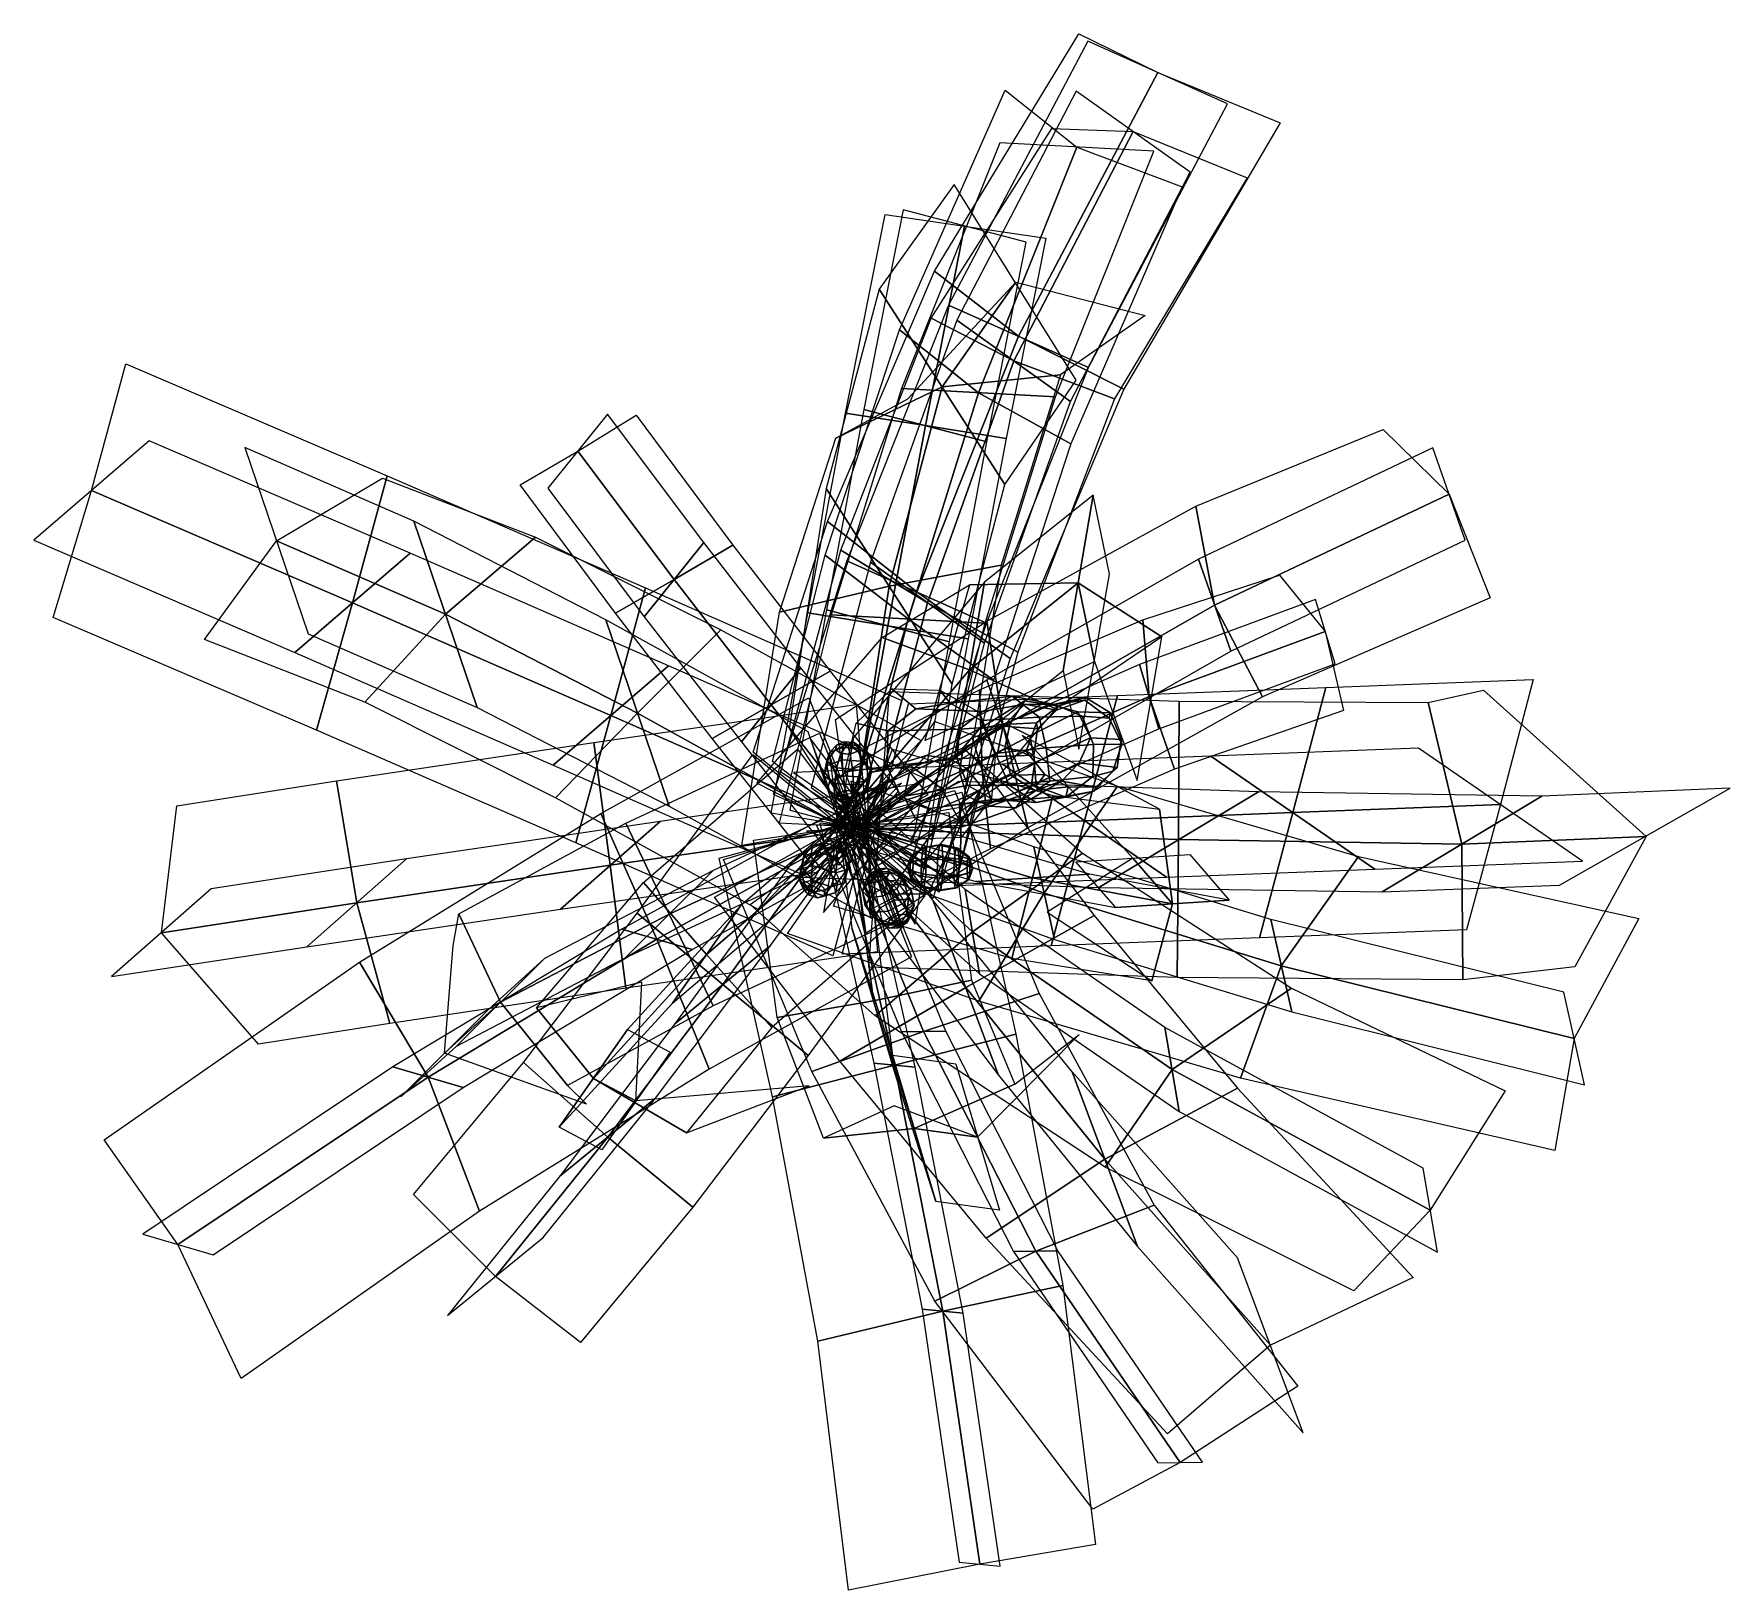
# Model space of a CAD drawing. Header units: metres. Extents: x -1.81 to 1.63, y -1.68 to 1.48.
import ezdxf

# ---------------------------------------------------------------- set-up
doc = ezdxf.new("R2010")
doc.units = ezdxf.units.M

msp = doc.modelspace()

# ---------------------------------------------------------------- linework, layer by layer
at = {"layer": 'coconut_palm9_coconuts'}
for points in [[(-0.180436, 0.034911, 4.723654), (-0.195665, 0.018709, 4.74476), (-0.200857, 0.00158, 4.716867), (-0.183433, 0.025021, 4.70755)], [(-0.164955, 0.040971, 4.733127), (-0.168852, 0.029205, 4.761168), (-0.195665, 0.018709, 4.74476), (-0.180436, 0.034911, 4.723654)], [(-0.183433, 0.025021, 4.70755), (-0.172191, 0.017095, 4.694249), (-0.159261, 0.036055, 4.707642)], [(-0.180436, 0.034911, 4.723654), (-0.183433, 0.025021, 4.70755), (-0.159261, 0.036055, 4.707642)], [(-0.164955, 0.040971, 4.733127), (-0.180436, 0.034911, 4.723654), (-0.159261, 0.036055, 4.707642)], [(-0.172191, 0.017095, 4.694249), (-0.153295, 0.015776, 4.691542), (-0.159261, 0.036055, 4.707642)], [(-0.146059, 0.039651, 4.730421), (-0.136123, 0.026919, 4.75648), (-0.168852, 0.029205, 4.761168), (-0.164955, 0.040971, 4.733127)], [(-0.146059, 0.039651, 4.730421), (-0.164955, 0.040971, 4.733127), (-0.159261, 0.036055, 4.707642)], [(-0.134817, 0.031726, 4.717119), (-0.146059, 0.039651, 4.730421), (-0.159261, 0.036055, 4.707642)], [(-0.153295, 0.015776, 4.691542), (-0.137814, 0.021836, 4.701015), (-0.159261, 0.036055, 4.707642)], [(-0.137814, 0.021836, 4.701015), (-0.134817, 0.031726, 4.717119), (-0.159261, 0.036055, 4.707642)], [(-0.134817, 0.031726, 4.717119), (-0.116652, 0.013191, 4.733441), (-0.136123, 0.026919, 4.75648), (-0.146059, 0.039651, 4.730421)], [(-0.195665, 0.018709, 4.74476), (-0.200869, -0.00821, 4.765305), (-0.206863, -0.027988, 4.733098), (-0.200857, 0.00158, 4.716867)], [(-0.200857, 0.00158, 4.716867), (-0.206863, -0.027988, 4.733098), (-0.18438, -0.04384, 4.706495), (-0.181385, -0.012148, 4.69383)], [(-0.168852, 0.029205, 4.761168), (-0.169907, 0.00391, 4.784251), (-0.200869, -0.00821, 4.765305), (-0.195665, 0.018709, 4.74476)], [(-0.169907, 0.00391, 4.784251), (-0.167839, -0.028135, 4.796192), (-0.194652, -0.038631, 4.779784), (-0.200869, -0.00821, 4.765305)], [(-0.183433, 0.025021, 4.70755), (-0.200857, 0.00158, 4.716867), (-0.181385, -0.012148, 4.69383), (-0.172191, 0.017095, 4.694249)], [(-0.172191, 0.017095, 4.694249), (-0.181385, -0.012148, 4.69383), (-0.148657, -0.014434, 4.689141), (-0.153295, 0.015776, 4.691542)], [(-0.136123, 0.026919, 4.75648), (-0.132116, 0.001271, 4.778838), (-0.169907, 0.00391, 4.784251), (-0.168852, 0.029205, 4.761168)], [(-0.132116, 0.001271, 4.778838), (-0.13511, -0.030421, 4.791504), (-0.167839, -0.028135, 4.796192), (-0.169907, 0.00391, 4.784251)], [(-0.153295, 0.015776, 4.691542), (-0.148657, -0.014434, 4.689141), (-0.121843, -0.003938, 4.705549), (-0.137814, 0.021836, 4.701015)], [(-0.137814, 0.021836, 4.701015), (-0.121843, -0.003938, 4.705549), (-0.116652, 0.013191, 4.733441), (-0.134817, 0.031726, 4.717119)], [(-0.116652, 0.013191, 4.733441), (-0.109632, -0.014581, 4.752236), (-0.132116, 0.001271, 4.778838), (-0.136123, 0.026919, 4.75648)], [(-0.109632, -0.014581, 4.752236), (-0.115639, -0.044149, 4.768466), (-0.13511, -0.030421, 4.791504), (-0.132116, 0.001271, 4.778838)], [(-0.121843, -0.003938, 4.705549), (-0.115626, -0.034359, 4.720028), (-0.109632, -0.014581, 4.752236), (-0.116652, 0.013191, 4.733441)], [(-0.200869, -0.00821, 4.765305), (-0.194652, -0.038631, 4.779784), (-0.199844, -0.05576, 4.751892), (-0.206863, -0.027988, 4.733098)], [(-0.206863, -0.027988, 4.733098), (-0.199844, -0.05576, 4.751892), (-0.180372, -0.069488, 4.728854), (-0.18438, -0.04384, 4.706495)], [(-0.167839, -0.028135, 4.796192), (-0.1632, -0.058345, 4.793791), (-0.178681, -0.064405, 4.784317), (-0.194652, -0.038631, 4.779784)], [(-0.181385, -0.012148, 4.69383), (-0.18438, -0.04384, 4.706495), (-0.146588, -0.046479, 4.701082), (-0.148657, -0.014434, 4.689141)], [(-0.13511, -0.030421, 4.791504), (-0.144304, -0.059665, 4.791084), (-0.1632, -0.058345, 4.793791), (-0.167839, -0.028135, 4.796192)], [(-0.148657, -0.014434, 4.689141), (-0.146588, -0.046479, 4.701082), (-0.115626, -0.034359, 4.720028), (-0.121843, -0.003938, 4.705549)], [(-0.146588, -0.046479, 4.701082), (-0.147644, -0.071774, 4.724165), (-0.12083, -0.061278, 4.740574), (-0.115626, -0.034359, 4.720028)], [(-0.115639, -0.044149, 4.768466), (-0.133062, -0.06759, 4.777783), (-0.144304, -0.059665, 4.791084), (-0.13511, -0.030421, 4.791504)], [(-0.115626, -0.034359, 4.720028), (-0.12083, -0.061278, 4.740574), (-0.115639, -0.044149, 4.768466), (-0.109632, -0.014581, 4.752236)], [(-0.194652, -0.038631, 4.779784), (-0.178681, -0.064405, 4.784317), (-0.181678, -0.074295, 4.768214), (-0.199844, -0.05576, 4.751892)], [(-0.199844, -0.05576, 4.751892), (-0.181678, -0.074295, 4.768214), (-0.170436, -0.08222, 4.754913), (-0.180372, -0.069488, 4.728854)], [(-0.18438, -0.04384, 4.706495), (-0.180372, -0.069488, 4.728854), (-0.147644, -0.071774, 4.724165), (-0.146588, -0.046479, 4.701082)], [(-0.178681, -0.064405, 4.784317), (-0.157235, -0.078625, 4.77769), (-0.181678, -0.074295, 4.768214)], [(-0.1632, -0.058345, 4.793791), (-0.157235, -0.078625, 4.77769), (-0.178681, -0.064405, 4.784317)], [(-0.144304, -0.059665, 4.791084), (-0.157235, -0.078625, 4.77769), (-0.1632, -0.058345, 4.793791)], [(-0.133062, -0.06759, 4.777783), (-0.157235, -0.078625, 4.77769), (-0.144304, -0.059665, 4.791084)], [(-0.13606, -0.07748, 4.761679), (-0.157235, -0.078625, 4.77769), (-0.133062, -0.06759, 4.777783)], [(-0.147644, -0.071774, 4.724165), (-0.151541, -0.08354, 4.752206), (-0.13606, -0.07748, 4.761679), (-0.12083, -0.061278, 4.740574)], [(-0.12083, -0.061278, 4.740574), (-0.13606, -0.07748, 4.761679), (-0.133062, -0.06759, 4.777783), (-0.115639, -0.044149, 4.768466)], [(-0.181678, -0.074295, 4.768214), (-0.157235, -0.078625, 4.77769), (-0.170436, -0.08222, 4.754913)], [(-0.180372, -0.069488, 4.728854), (-0.170436, -0.08222, 4.754913), (-0.151541, -0.08354, 4.752206), (-0.147644, -0.071774, 4.724165)], [(-0.170436, -0.08222, 4.754913), (-0.157235, -0.078625, 4.77769), (-0.151541, -0.08354, 4.752206)], [(-0.151541, -0.08354, 4.752206), (-0.157235, -0.078625, 4.77769), (-0.13606, -0.07748, 4.761679)], [(-0.233119, -0.191752, 4.731666), (-0.250989, -0.214718, 4.713583), (-0.247332, -0.190281, 4.68436), (-0.229952, -0.170589, 4.706359)], [(-0.229952, -0.170589, 4.706359), (-0.247332, -0.190281, 4.68436), (-0.219563, -0.181916, 4.659394), (-0.205903, -0.163345, 4.684738)], [(-0.208028, -0.175744, 4.739021), (-0.233119, -0.191752, 4.731666), (-0.229952, -0.170589, 4.706359), (-0.2062, -0.163526, 4.72441)], [(-0.2062, -0.163526, 4.72441), (-0.229952, -0.170589, 4.706359), (-0.205903, -0.163345, 4.684738), (-0.192315, -0.159343, 4.711926)], [(-0.205903, -0.163345, 4.684738), (-0.219563, -0.181916, 4.659394), (-0.183947, -0.194523, 4.653307), (-0.175059, -0.174263, 4.679467)], [(-0.182439, -0.170983, 4.733676), (-0.208028, -0.175744, 4.739021), (-0.2062, -0.163526, 4.72441)], [(-0.182439, -0.170983, 4.733676), (-0.196729, -0.188841, 4.7472), (-0.208028, -0.175744, 4.739021)], [(-0.182439, -0.170983, 4.733676), (-0.2062, -0.163526, 4.72441), (-0.192315, -0.159343, 4.711926)], [(-0.192315, -0.159343, 4.711926), (-0.205903, -0.163345, 4.684738), (-0.175059, -0.174263, 4.679467), (-0.174507, -0.165647, 4.708883)], [(-0.182439, -0.170983, 4.733676), (-0.178921, -0.195145, 4.744158), (-0.196729, -0.188841, 4.7472)], [(-0.182439, -0.170983, 4.733676), (-0.192315, -0.159343, 4.711926), (-0.174507, -0.165647, 4.708883)], [(-0.182439, -0.170983, 4.733676), (-0.174507, -0.165647, 4.708883), (-0.163208, -0.178744, 4.717063)], [(-0.182439, -0.170983, 4.733676), (-0.165036, -0.190963, 4.731674), (-0.178921, -0.195145, 4.744158)], [(-0.182439, -0.170983, 4.733676), (-0.163208, -0.178744, 4.717063), (-0.165036, -0.190963, 4.731674)], [(-0.174507, -0.165647, 4.708883), (-0.175059, -0.174263, 4.679467), (-0.155488, -0.196948, 4.693635), (-0.163208, -0.178744, 4.717063)], [(0.027502, -0.1692, 4.580389), (-0.005672, -0.174353, 4.587224), (-0.009011, -0.198754, 4.565047), (0.023646, -0.197375, 4.554778)], [(0.032114, -0.167572, 4.618341), (-0.001678, -0.172943, 4.620093), (-0.005672, -0.174353, 4.587224), (0.027502, -0.1692, 4.580389)], [(0.034777, -0.193447, 4.646412), (0.000629, -0.195351, 4.644403), (-0.001678, -0.172943, 4.620093), (0.032114, -0.167572, 4.618341)], [(0.061022, -0.17619, 4.5792), (0.027502, -0.1692, 4.580389), (0.023646, -0.197375, 4.554778), (0.057681, -0.200591, 4.557023)], [(0.065014, -0.174781, 4.612069), (0.032114, -0.167572, 4.618341), (0.027502, -0.1692, 4.580389), (0.061022, -0.17619, 4.5792)], [(0.067321, -0.197189, 4.636381), (0.034777, -0.193447, 4.646412), (0.032114, -0.167572, 4.618341), (0.065014, -0.174781, 4.612069)], [(-0.250989, -0.214718, 4.713583), (-0.256849, -0.238487, 4.689615), (-0.253682, -0.217324, 4.664308), (-0.247332, -0.190281, 4.68436)], [(-0.247332, -0.190281, 4.68436), (-0.253682, -0.217324, 4.664308), (-0.229633, -0.21008, 4.642686), (-0.219563, -0.181916, 4.659394)], [(-0.213548, -0.214437, 4.745834), (-0.22839, -0.240912, 4.729941), (-0.250989, -0.214718, 4.713583), (-0.233119, -0.191752, 4.731666)], [(-0.196729, -0.188841, 4.7472), (-0.213548, -0.214437, 4.745834), (-0.233119, -0.191752, 4.731666), (-0.208028, -0.175744, 4.739021)], [(-0.219563, -0.181916, 4.659394), (-0.229633, -0.21008, 4.642686), (-0.198789, -0.220998, 4.637414), (-0.183947, -0.194523, 4.653307)], [(-0.178921, -0.195145, 4.744158), (-0.182704, -0.225356, 4.740562), (-0.213548, -0.214437, 4.745834), (-0.196729, -0.188841, 4.7472)], [(-0.183947, -0.194523, 4.653307), (-0.198789, -0.220998, 4.637414), (-0.179218, -0.243683, 4.651582), (-0.161348, -0.220718, 4.669667)], [(-0.175059, -0.174263, 4.679467), (-0.183947, -0.194523, 4.653307), (-0.161348, -0.220718, 4.669667), (-0.155488, -0.196948, 4.693635)], [(-0.165036, -0.190963, 4.731674), (-0.158655, -0.218112, 4.718941), (-0.182704, -0.225356, 4.740562), (-0.178921, -0.195145, 4.744158)], [(-0.163208, -0.178744, 4.717063), (-0.155488, -0.196948, 4.693635), (-0.158655, -0.218112, 4.718941), (-0.165036, -0.190963, 4.731674)], [(-0.155488, -0.196948, 4.693635), (-0.161348, -0.220718, 4.669667), (-0.165005, -0.245155, 4.698888), (-0.158655, -0.218112, 4.718941)], [(-0.027306, -0.189455, 4.616854), (-0.037903, -0.212683, 4.60949), (-0.029611, -0.190269, 4.597876)], [(-0.025974, -0.202393, 4.630886), (-0.037903, -0.212683, 4.60949), (-0.027306, -0.189455, 4.616854)], [(-0.029611, -0.190269, 4.597876), (-0.037903, -0.212683, 4.60949), (-0.03154, -0.204357, 4.585073)], [(-0.026396, -0.221502, 4.631759), (-0.037903, -0.212683, 4.60949), (-0.025974, -0.202393, 4.630886)], [(-0.03154, -0.204357, 4.585073), (-0.037903, -0.212683, 4.60949), (-0.031961, -0.223467, 4.585941)], [(-0.009011, -0.198754, 4.565047), (-0.03154, -0.204357, 4.585073), (-0.031961, -0.223467, 4.585941), (-0.009742, -0.231853, 4.566554)], [(-0.005672, -0.174353, 4.587224), (-0.029611, -0.190269, 4.597876), (-0.03154, -0.204357, 4.585073), (-0.009011, -0.198754, 4.565047)], [(-0.001678, -0.172943, 4.620093), (-0.027306, -0.189455, 4.616854), (-0.029611, -0.190269, 4.597876), (-0.005672, -0.174353, 4.587224)], [(0.000629, -0.195351, 4.644403), (-0.025974, -0.202393, 4.630886), (-0.027306, -0.189455, 4.616854), (-0.001678, -0.172943, 4.620093)], [(-0.000102, -0.22845, 4.645912), (-0.026396, -0.221502, 4.631759), (-0.025974, -0.202393, 4.630886), (0.000629, -0.195351, 4.644403)], [(0.023646, -0.197375, 4.554778), (-0.009011, -0.198754, 4.565047), (-0.009742, -0.231853, 4.566554), (0.022801, -0.235595, 4.556522)], [(0.033933, -0.231666, 4.648155), (-0.000102, -0.22845, 4.645912), (0.000629, -0.195351, 4.644403), (0.034777, -0.193447, 4.646412)], [(0.057681, -0.200591, 4.557023), (0.023646, -0.197375, 4.554778), (0.022801, -0.235595, 4.556522), (0.056951, -0.23369, 4.558528)], [(0.066591, -0.230288, 4.637885), (0.033933, -0.231666, 4.648155), (0.034777, -0.193447, 4.646412), (0.067321, -0.197189, 4.636381)], [(0.083975, -0.207539, 4.571176), (0.057681, -0.200591, 4.557023), (0.056951, -0.23369, 4.558528), (0.083554, -0.226649, 4.572044)], [(0.085904, -0.193451, 4.583978), (0.061022, -0.17619, 4.5792), (0.057681, -0.200591, 4.557023), (0.083975, -0.207539, 4.571176)], [(0.088209, -0.192638, 4.602955), (0.065014, -0.174781, 4.612069), (0.061022, -0.17619, 4.5792), (0.085904, -0.193451, 4.583978)], [(0.089541, -0.205575, 4.616992), (0.067321, -0.197189, 4.636381), (0.065014, -0.174781, 4.612069), (0.088209, -0.192638, 4.602955)], [(0.089119, -0.224685, 4.617861), (0.066591, -0.230288, 4.637885), (0.067321, -0.197189, 4.636381), (0.089541, -0.205575, 4.616992)], [(0.085904, -0.193451, 4.583978), (0.083975, -0.207539, 4.571176), (0.095482, -0.216358, 4.593442)], [(0.088209, -0.192638, 4.602955), (0.085904, -0.193451, 4.583978), (0.095482, -0.216358, 4.593442)], [(0.089541, -0.205575, 4.616992), (0.088209, -0.192638, 4.602955), (0.095482, -0.216358, 4.593442)], [(0.089119, -0.224685, 4.617861), (0.089541, -0.205575, 4.616992), (0.095482, -0.216358, 4.593442)], [(-0.22839, -0.240912, 4.729941), (-0.237278, -0.261172, 4.703783), (-0.256849, -0.238487, 4.689615), (-0.250989, -0.214718, 4.713583)], [(-0.256849, -0.238487, 4.689615), (-0.249129, -0.256692, 4.666185), (-0.247301, -0.244473, 4.651574), (-0.253682, -0.217324, 4.664308)], [(-0.237278, -0.261172, 4.703783), (-0.23783, -0.269789, 4.674365), (-0.249129, -0.256692, 4.666185), (-0.256849, -0.238487, 4.689615)], [(-0.253682, -0.217324, 4.664308), (-0.247301, -0.244473, 4.651574), (-0.233416, -0.240291, 4.639091), (-0.229633, -0.21008, 4.642686)], [(-0.247301, -0.244473, 4.651574), (-0.229898, -0.264453, 4.649573), (-0.233416, -0.240291, 4.639091)], [(-0.229633, -0.21008, 4.642686), (-0.233416, -0.240291, 4.639091), (-0.215608, -0.246594, 4.636048), (-0.198789, -0.220998, 4.637414)], [(-0.233416, -0.240291, 4.639091), (-0.229898, -0.264453, 4.649573), (-0.215608, -0.246594, 4.636048)], [(-0.182704, -0.225356, 4.740562), (-0.192774, -0.25352, 4.723855), (-0.22839, -0.240912, 4.729941), (-0.213548, -0.214437, 4.745834)], [(-0.198789, -0.220998, 4.637414), (-0.215608, -0.246594, 4.636048), (-0.204309, -0.259692, 4.644228), (-0.179218, -0.243683, 4.651582)], [(-0.158655, -0.218112, 4.718941), (-0.165005, -0.245155, 4.698888), (-0.192774, -0.25352, 4.723855), (-0.182704, -0.225356, 4.740562)], [(-0.161348, -0.220718, 4.669667), (-0.179218, -0.243683, 4.651582), (-0.182385, -0.264847, 4.67689), (-0.165005, -0.245155, 4.698888)], [(-0.119498, -0.237401, 4.638597), (-0.128228, -0.262309, 4.623), (-0.116044, -0.242483, 4.599401), (-0.112464, -0.225955, 4.624973)], [(-0.112781, -0.244639, 4.654987), (-0.116593, -0.274845, 4.651386), (-0.128228, -0.262309, 4.623), (-0.119498, -0.237401, 4.638597)], [(-0.099118, -0.223024, 4.647763), (-0.112781, -0.244639, 4.654987), (-0.119498, -0.237401, 4.638597)], [(-0.099118, -0.223024, 4.647763), (-0.119498, -0.237401, 4.638597), (-0.112464, -0.225955, 4.624973)], [(-0.112464, -0.225955, 4.624973), (-0.116044, -0.242483, 4.599401), (-0.087179, -0.226981, 4.594417), (-0.095799, -0.217004, 4.622096)], [(-0.116044, -0.242483, 4.599401), (-0.1089, -0.268181, 4.5779), (-0.075569, -0.250281, 4.572144), (-0.087179, -0.226981, 4.594417)], [(-0.099118, -0.223024, 4.647763), (-0.096247, -0.243428, 4.664541), (-0.112781, -0.244639, 4.654987)], [(-0.099118, -0.223024, 4.647763), (-0.112464, -0.225955, 4.624973), (-0.095799, -0.217004, 4.622096)], [(-0.099118, -0.223024, 4.647763), (-0.079265, -0.215793, 4.631649), (-0.072548, -0.223031, 4.648039)], [(-0.099118, -0.223024, 4.647763), (-0.095799, -0.217004, 4.622096), (-0.079265, -0.215793, 4.631649)], [(-0.099118, -0.223024, 4.647763), (-0.079582, -0.234477, 4.661663), (-0.096247, -0.243428, 4.664541)], [(-0.099118, -0.223024, 4.647763), (-0.072548, -0.223031, 4.648039), (-0.079582, -0.234477, 4.661663)], [(-0.079582, -0.234477, 4.661663), (-0.05909, -0.257245, 4.66295), (-0.087956, -0.272747, 4.667934), (-0.096247, -0.243428, 4.664541)], [(-0.095799, -0.217004, 4.622096), (-0.087179, -0.226981, 4.594417), (-0.058542, -0.224883, 4.610965), (-0.079265, -0.215793, 4.631649)], [(-0.087179, -0.226981, 4.594417), (-0.075569, -0.250281, 4.572144), (-0.042501, -0.247859, 4.591252), (-0.058542, -0.224883, 4.610965)], [(-0.072548, -0.223031, 4.648039), (-0.046907, -0.237419, 4.639353), (-0.05909, -0.257245, 4.66295), (-0.079582, -0.234477, 4.661663)], [(-0.079265, -0.215793, 4.631649), (-0.058542, -0.224883, 4.610965), (-0.046907, -0.237419, 4.639353), (-0.072548, -0.223031, 4.648039)], [(-0.046907, -0.237419, 4.639353), (-0.029066, -0.262334, 4.624031), (-0.043135, -0.285227, 4.651279), (-0.05909, -0.257245, 4.66295)], [(-0.058542, -0.224883, 4.610965), (-0.042501, -0.247859, 4.591252), (-0.029066, -0.262334, 4.624031), (-0.046907, -0.237419, 4.639353)], [(-0.031961, -0.223467, 4.585941), (-0.037903, -0.212683, 4.60949), (-0.030629, -0.236404, 4.599976)], [(-0.030629, -0.236404, 4.599976), (-0.037903, -0.212683, 4.60949), (-0.028324, -0.23559, 4.618955)], [(-0.028324, -0.23559, 4.618955), (-0.037903, -0.212683, 4.60949), (-0.026396, -0.221502, 4.631759)], [(-0.009742, -0.231853, 4.566554), (-0.031961, -0.223467, 4.585941), (-0.030629, -0.236404, 4.599976), (-0.007435, -0.254261, 4.590865)], [(-0.007435, -0.254261, 4.590865), (-0.030629, -0.236404, 4.599976), (-0.028324, -0.23559, 4.618955), (-0.003442, -0.252852, 4.623733)], [(-0.003442, -0.252852, 4.623733), (-0.028324, -0.23559, 4.618955), (-0.026396, -0.221502, 4.631759), (-0.000102, -0.22845, 4.645912)], [(0.022801, -0.235595, 4.556522), (-0.009742, -0.231853, 4.566554), (-0.007435, -0.254261, 4.590865), (0.025466, -0.261469, 4.58459)], [(0.030077, -0.259842, 4.622547), (-0.003442, -0.252852, 4.623733), (-0.000102, -0.22845, 4.645912), (0.033933, -0.231666, 4.648155)], [(0.056951, -0.23369, 4.558528), (0.022801, -0.235595, 4.556522), (0.025466, -0.261469, 4.58459), (0.059257, -0.256099, 4.58284)], [(0.06325, -0.254689, 4.61571), (0.030077, -0.259842, 4.622547), (0.033933, -0.231666, 4.648155), (0.066591, -0.230288, 4.637885)], [(0.083554, -0.226649, 4.572044), (0.056951, -0.23369, 4.558528), (0.059257, -0.256099, 4.58284), (0.084885, -0.239586, 4.586082)], [(0.084885, -0.239586, 4.586082), (0.059257, -0.256099, 4.58284), (0.06325, -0.254689, 4.61571), (0.08719, -0.238773, 4.605059)], [(0.08719, -0.238773, 4.605059), (0.06325, -0.254689, 4.61571), (0.066591, -0.230288, 4.637885), (0.089119, -0.224685, 4.617861)], [(0.083975, -0.207539, 4.571176), (0.083554, -0.226649, 4.572044), (0.095482, -0.216358, 4.593442)], [(0.083554, -0.226649, 4.572044), (0.084885, -0.239586, 4.586082), (0.095482, -0.216358, 4.593442)], [(0.084885, -0.239586, 4.586082), (0.08719, -0.238773, 4.605059), (0.095482, -0.216358, 4.593442)], [(0.08719, -0.238773, 4.605059), (0.089119, -0.224685, 4.617861), (0.095482, -0.216358, 4.593442)], [(-0.249129, -0.256692, 4.666185), (-0.229898, -0.264453, 4.649573), (-0.247301, -0.244473, 4.651574)], [(-0.23783, -0.269789, 4.674365), (-0.229898, -0.264453, 4.649573), (-0.249129, -0.256692, 4.666185)], [(-0.206434, -0.272091, 4.698512), (-0.220022, -0.276092, 4.671322), (-0.23783, -0.269789, 4.674365), (-0.237278, -0.261172, 4.703783)], [(-0.220022, -0.276092, 4.671322), (-0.229898, -0.264453, 4.649573), (-0.23783, -0.269789, 4.674365)], [(-0.192774, -0.25352, 4.723855), (-0.206434, -0.272091, 4.698512), (-0.237278, -0.261172, 4.703783), (-0.22839, -0.240912, 4.729941)], [(-0.215608, -0.246594, 4.636048), (-0.229898, -0.264453, 4.649573), (-0.204309, -0.259692, 4.644228)], [(-0.204309, -0.259692, 4.644228), (-0.229898, -0.264453, 4.649573), (-0.206137, -0.27191, 4.658838)], [(-0.206137, -0.27191, 4.658838), (-0.229898, -0.264453, 4.649573), (-0.220022, -0.276092, 4.671322)], [(-0.182385, -0.264847, 4.67689), (-0.206137, -0.27191, 4.658838), (-0.220022, -0.276092, 4.671322), (-0.206434, -0.272091, 4.698512)], [(-0.165005, -0.245155, 4.698888), (-0.182385, -0.264847, 4.67689), (-0.206434, -0.272091, 4.698512), (-0.192774, -0.25352, 4.723855)], [(-0.179218, -0.243683, 4.651582), (-0.204309, -0.259692, 4.644228), (-0.206137, -0.27191, 4.658838), (-0.182385, -0.264847, 4.67689)], [(-0.128228, -0.262309, 4.623), (-0.122968, -0.291074, 4.605148), (-0.1089, -0.268181, 4.5779), (-0.116044, -0.242483, 4.599401)], [(-0.116593, -0.274845, 4.651386), (-0.109533, -0.305549, 4.637927), (-0.122968, -0.291074, 4.605148), (-0.128228, -0.262309, 4.623)], [(-0.122968, -0.291074, 4.605148), (-0.105127, -0.315989, 4.589826), (-0.092944, -0.296163, 4.566229), (-0.1089, -0.268181, 4.5779)], [(-0.096247, -0.243428, 4.664541), (-0.087956, -0.272747, 4.667934), (-0.116593, -0.274845, 4.651386), (-0.112781, -0.244639, 4.654987)], [(-0.087956, -0.272747, 4.667934), (-0.076465, -0.303127, 4.657034), (-0.109533, -0.305549, 4.637927), (-0.116593, -0.274845, 4.651386)], [(-0.1089, -0.268181, 4.5779), (-0.092944, -0.296163, 4.566229), (-0.064079, -0.280661, 4.561244), (-0.075569, -0.250281, 4.572144)], [(-0.05909, -0.257245, 4.66295), (-0.043135, -0.285227, 4.651279), (-0.076465, -0.303127, 4.657034), (-0.087956, -0.272747, 4.667934)], [(-0.075569, -0.250281, 4.572144), (-0.064079, -0.280661, 4.561244), (-0.035441, -0.278563, 4.577792), (-0.042501, -0.247859, 4.591252)], [(-0.029066, -0.262334, 4.624031), (-0.023806, -0.291099, 4.606179), (-0.03599, -0.310925, 4.629776), (-0.043135, -0.285227, 4.651279)], [(-0.042501, -0.247859, 4.591252), (-0.035441, -0.278563, 4.577792), (-0.023806, -0.291099, 4.606179), (-0.029066, -0.262334, 4.624031)], [(0.025466, -0.261469, 4.58459), (-0.007435, -0.254261, 4.590865), (-0.003442, -0.252852, 4.623733), (0.030077, -0.259842, 4.622547)], [(0.059257, -0.256099, 4.58284), (0.025466, -0.261469, 4.58459), (0.030077, -0.259842, 4.622547), (0.06325, -0.254689, 4.61571)], [(-0.109533, -0.305549, 4.637927), (-0.093493, -0.328525, 4.618213), (-0.105127, -0.315989, 4.589826), (-0.122968, -0.291074, 4.605148)], [(-0.076465, -0.303127, 4.657034), (-0.064855, -0.326427, 4.634762), (-0.093493, -0.328525, 4.618213), (-0.109533, -0.305549, 4.637927)], [(-0.105127, -0.315989, 4.589826), (-0.079487, -0.330377, 4.58114), (-0.072453, -0.318931, 4.567516), (-0.092944, -0.296163, 4.566229)], [(-0.092944, -0.296163, 4.566229), (-0.072453, -0.318931, 4.567516), (-0.055787, -0.30998, 4.564638), (-0.064079, -0.280661, 4.561244)], [(-0.043135, -0.285227, 4.651279), (-0.03599, -0.310925, 4.629776), (-0.064855, -0.326427, 4.634762), (-0.076465, -0.303127, 4.657034)], [(-0.064079, -0.280661, 4.561244), (-0.055787, -0.30998, 4.564638), (-0.039254, -0.308769, 4.574193), (-0.035441, -0.278563, 4.577792)], [(-0.055787, -0.30998, 4.564638), (-0.052917, -0.330384, 4.581417), (-0.039254, -0.308769, 4.574193)], [(-0.039254, -0.308769, 4.574193), (-0.052917, -0.330384, 4.581417), (-0.032536, -0.316007, 4.590581)], [(-0.023806, -0.291099, 4.606179), (-0.032536, -0.316007, 4.590581), (-0.03957, -0.327453, 4.604205), (-0.03599, -0.310925, 4.629776)], [(-0.035441, -0.278563, 4.577792), (-0.039254, -0.308769, 4.574193), (-0.032536, -0.316007, 4.590581), (-0.023806, -0.291099, 4.606179)], [(-0.093493, -0.328525, 4.618213), (-0.07277, -0.337615, 4.597529), (-0.079487, -0.330377, 4.58114), (-0.105127, -0.315989, 4.589826)], [(-0.064855, -0.326427, 4.634762), (-0.056236, -0.336404, 4.607083), (-0.07277, -0.337615, 4.597529), (-0.093493, -0.328525, 4.618213)], [(-0.079487, -0.330377, 4.58114), (-0.052917, -0.330384, 4.581417), (-0.072453, -0.318931, 4.567516)], [(-0.07277, -0.337615, 4.597529), (-0.052917, -0.330384, 4.581417), (-0.079487, -0.330377, 4.58114)], [(-0.056236, -0.336404, 4.607083), (-0.052917, -0.330384, 4.581417), (-0.07277, -0.337615, 4.597529)], [(-0.072453, -0.318931, 4.567516), (-0.052917, -0.330384, 4.581417), (-0.055787, -0.30998, 4.564638)], [(-0.03599, -0.310925, 4.629776), (-0.03957, -0.327453, 4.604205), (-0.056236, -0.336404, 4.607083), (-0.064855, -0.326427, 4.634762)], [(-0.03957, -0.327453, 4.604205), (-0.052917, -0.330384, 4.581417), (-0.056236, -0.336404, 4.607083)], [(-0.032536, -0.316007, 4.590581), (-0.052917, -0.330384, 4.581417), (-0.03957, -0.327453, 4.604205)]]:
    msp.add_3dface(points, dxfattribs=at)
at = {"layer": 'coconut_palm9_leaves'}
for points in [[(0.187971, 0.863561, 5.21499), (0.017741, 0.995633, 4.984406), (0.310547, 1.476816, 4.676492), (0.470514, 1.398591, 5.043821)], [(0.046223, 0.926823, 5.426437), (0.329719, 0.800299, 5.003542), (0.612263, 1.335329, 4.832374), (0.328767, 1.461853, 5.255268)], [(0.401586, 0.756302, 5.31715), (0.187971, 0.863561, 5.21499), (0.470514, 1.398591, 5.043821), (0.718995, 1.296645, 5.016723)], [(0.106796, 0.748836, 5.189528), (-0.053337, 0.876379, 5.00846), (0.161245, 1.362678, 4.938438), (0.306241, 1.247304, 5.198893)], [(0.062735, 0.895946, 5.044613), (0.293784, 0.731415, 4.674881), (0.535984, 1.196393, 4.386195), (0.304935, 1.360924, 4.755927)], [(0.178259, 0.81368, 4.859747), (0.010752, 0.900369, 4.639179), (0.255831, 1.285001, 4.224338), (0.420459, 1.278659, 4.57106)], [(0.38262, 0.736781, 4.949267), (0.178259, 0.81368, 4.859747), (0.420459, 1.278659, 4.57106), (0.651569, 1.185053, 4.531433)], [(-0.049305, 0.757182, 5.381543), (0.262897, 0.74049, 4.997512), (0.462342, 1.238958, 5.006877), (0.150141, 1.25565, 5.390909)], [(0.293827, 0.645084, 5.302275), (0.106796, 0.748836, 5.189528), (0.306241, 1.247304, 5.198893), (0.519807, 1.166887, 5.24403)], [(-0.094696, 0.959305, 4.2852), (0.160558, 0.562631, 4.057951), (0.305263, 0.774059, 3.481703), (0.057721, 1.17168, 3.723743)], [(-0.000799, 0.682108, 4.771456), (-0.163178, 0.707452, 4.64078), (-0.082869, 1.110508, 4.605247), (0.078631, 1.087059, 4.740587)], [(-0.125645, 0.714816, 4.936537), (0.124048, 0.6494, 4.606375), (0.203477, 1.054351, 4.575506), (-0.046216, 1.119767, 4.905668)], [(0.162745, 0.656379, 4.897397), (-0.000799, 0.682108, 4.771456), (0.078631, 1.087059, 4.740587), (0.24358, 1.06223, 4.861734)], [(-0.018546, 0.344861, 5.112752), (-0.199447, 0.487736, 4.94387), (0.017741, 0.995633, 4.984406), (0.187971, 0.863561, 5.21499)], [(0.032931, 0.760968, 4.171576), (-0.182528, 0.657019, 3.973979), (-0.036585, 0.736563, 3.376853), (0.182748, 0.973024, 3.604695)], [(0.273387, 0.784941, 4.268934), (0.032931, 0.760968, 4.171576), (0.182748, 0.973024, 3.604695), (0.444761, 0.905253, 3.603375)], [(-0.202173, 0.554636, 4.659883), (0.053081, 0.157961, 4.432633), (0.160558, 0.562631, 4.057951), (-0.094696, 0.959305, 4.2852)], [(0.003299, 0.322958, 4.847016), (-0.17245, 0.429217, 4.686852), (0.010752, 0.900369, 4.639179), (0.178259, 0.81368, 4.859747)], [(-0.160294, 0.408123, 5.324199), (0.123202, 0.281599, 4.901304), (0.329719, 0.800299, 5.003542), (0.046223, 0.926823, 5.426437)], [(-0.112226, 0.405223, 5.031882), (0.118823, 0.240692, 4.66215), (0.293784, 0.731415, 4.674881), (0.062735, 0.895946, 5.044613)], [(-0.035898, 0.289952, 5.019022), (-0.20393, 0.419598, 4.872579), (-0.053337, 0.876379, 5.00846), (0.106796, 0.748836, 5.189528)], [(0.170823, 0.209605, 5.261515), (-0.018546, 0.344861, 5.112752), (0.187971, 0.863561, 5.21499), (0.401586, 0.756302, 5.31715)], [(-1.092633, 0.580643, 4.486899), (-1.162973, 0.322572, 4.348405), (-1.692535, 0.550645, 4.209949), (-1.623324, 0.807767, 4.358572)], [(0.186484, 0.222601, 4.986349), (0.003299, 0.322958, 4.847016), (0.178259, 0.81368, 4.859747), (0.38262, 0.736781, 4.949267)], [(-0.074546, 0.356299, 4.546258), (-0.296985, 0.303408, 4.378812), (-0.182528, 0.657019, 3.973979), (0.032931, 0.760968, 4.171576)], [(-0.191999, 0.298298, 5.211037), (0.120203, 0.281607, 4.827006), (0.262897, 0.74049, 4.997512), (-0.049305, 0.757182, 5.381543)], [(0.152647, 0.398766, 4.695003), (-0.074546, 0.356299, 4.546258), (0.032931, 0.760968, 4.171576), (0.273387, 0.784941, 4.268934)], [(0.136976, 0.165544, 5.154698), (-0.035898, 0.289952, 5.019022), (0.106796, 0.748836, 5.189528), (0.293827, 0.645084, 5.302275)], [(-0.571194, 0.294591, 4.932001), (-0.450694, 0.444817, 4.662462), (-0.646109, 0.705447, 4.701799), (-0.766609, 0.555221, 4.971337)], [(-0.39178, 0.439779, 4.885873), (-0.510944, 0.369704, 4.797231), (-0.706359, 0.630334, 4.836569), (-0.58783, 0.703692, 4.919388)], [(-0.07701, 0.275965, 4.789153), (-0.239701, 0.302406, 4.66042), (-0.163178, 0.707452, 4.64078), (-0.000799, 0.682108, 4.771456)], [(-0.201856, 0.308673, 4.954233), (0.047837, 0.243258, 4.624071), (0.124048, 0.6494, 4.606375), (-0.125645, 0.714816, 4.936537)], [(0.085877, 0.249469, 4.917094), (-0.07701, 0.275965, 4.789153), (-0.000799, 0.682108, 4.771456), (0.162745, 0.656379, 4.897397)], [(0.585737, 0.317931, 5.180769), (0.54786, 0.518637, 4.978894), (0.927999, 0.674582, 4.511894), (1.061419, 0.543425, 4.863724)], [(-1.27996, 0.221763, 4.605897), (-1.045987, 0.423381, 4.090913), (-1.575549, 0.651454, 3.952457), (-1.809521, 0.449836, 4.467442)], [(-0.910321, 0.110659, 5.610259), (-1.038879, 0.488474, 5.261121), (-1.381735, 0.637566, 5.655802), (-1.253177, 0.259751, 6.00494)], [(-0.510944, 0.369704, 4.797231), (-0.6297, 0.301565, 4.702448), (-0.823288, 0.562298, 4.735209), (-0.706359, 0.630334, 4.836569)], [(0.552819, 0.411464, 5.354629), (0.618655, 0.224397, 5.006909), (1.094338, 0.449892, 4.689864), (1.028501, 0.636959, 5.037584)], [(-1.162973, 0.322572, 4.348405), (-1.236323, 0.064371, 4.219482), (-1.770344, 0.292946, 4.090173), (-1.692535, 0.550645, 4.209949)], [(-0.791969, 0.455617, 5.575541), (-0.9746, 0.299567, 5.435689), (-1.317456, 0.448659, 5.830371), (-1.102036, 0.575427, 6.002765)], [(-0.568633, 0.352796, 4.639653), (-0.639115, 0.094184, 4.505496), (-1.162973, 0.322572, 4.348405), (-1.092633, 0.580643, 4.486899)], [(-0.277172, 0.067396, 4.905934), (-0.021917, -0.329279, 4.678684), (0.053081, 0.157961, 4.432633), (-0.202173, 0.554636, 4.659883)], [(0.119219, 0.364303, 4.757724), (0.058385, 0.009051, 4.676436), (0.278503, 0.18557, 4.282612), (0.339336, 0.540822, 4.3639)], [(0.156762, 0.072454, 5.095695), (0.123464, 0.285204, 4.977725), (0.54786, 0.518637, 4.978894), (0.585737, 0.317931, 5.180769)], [(0.339336, 0.540822, 4.3639), (0.278503, 0.18557, 4.282612), (0.310571, 0.025589, 3.677136), (0.372853, 0.381019, 3.757804)], [(0.682966, 0.131659, 5.222418), (0.585737, 0.317931, 5.180769), (1.061419, 0.543425, 4.863724), (1.144992, 0.332773, 4.756761)], [(-0.520979, -0.089811, 5.307868), (-0.649538, 0.288004, 4.958729), (-1.038879, 0.488474, 5.261121), (-0.910321, 0.110659, 5.610259)], [(-0.168062, -0.128917, 4.863735), (-0.350345, 0.019429, 4.710095), (-0.199447, 0.487736, 4.94387), (-0.018546, 0.344861, 5.112752)], [(-0.9746, 0.299567, 5.435689), (-1.138, 0.120941, 5.340197), (-1.463287, 0.248468, 5.779801), (-1.317456, 0.448659, 5.830371)], [(-0.416264, 0.267581, 5.258418), (-0.585258, 0.099097, 5.133298), (-0.9746, 0.299567, 5.435689), (-0.791969, 0.455617, 5.575541)], [(-0.7561, -0.006625, 4.762988), (-0.522128, 0.194994, 4.248003), (-1.045987, 0.423381, 4.090913), (-1.27996, 0.221763, 4.605897)], [(-0.374077, 0.040427, 4.870974), (-0.253577, 0.190653, 4.601435), (-0.450694, 0.444817, 4.662462), (-0.571194, 0.294591, 4.932001)], [(-0.194016, 0.183769, 4.827119), (-0.313827, 0.11554, 4.736204), (-0.510944, 0.369704, 4.797231), (-0.39178, 0.439779, 4.885873)], [(-0.141782, -0.13179, 4.762367), (-0.310897, 0.000702, 4.624766), (-0.20393, 0.419598, 4.872579), (-0.035898, 0.289952, 5.019022)], [(-0.11732, -0.134464, 4.668012), (-0.294146, -0.02077, 4.522713), (-0.17245, 0.429217, 4.686852), (0.003299, 0.322958, 4.847016)], [(-0.30981, -0.065655, 5.075183), (-0.026314, -0.192179, 4.652288), (0.123202, 0.281599, 4.901304), (-0.160294, 0.408123, 5.324199)], [(-0.232845, -0.052198, 4.852878), (-0.001795, -0.216729, 4.483146), (0.118823, 0.240692, 4.66215), (-0.112226, 0.405223, 5.031882)], [(0.07398, -0.092132, 4.954607), (-0.149544, -0.130941, 4.792309), (-0.074546, 0.356299, 4.546258), (0.152647, 0.398766, 4.695003)], [(0.123844, 0.165988, 5.269555), (0.189681, -0.021079, 4.921836), (0.618655, 0.224397, 5.006909), (0.552819, 0.411464, 5.354629)], [(0.453112, 0.132428, 4.968987), (0.440092, 0.287941, 4.834943), (0.717441, 0.378964, 4.499144), (0.810411, 0.264196, 4.716422)], [(-0.048473, 0.124544, 4.806373), (-0.118662, -0.134317, 4.673188), (-0.639115, 0.094184, 4.505496), (-0.568633, 0.352796, 4.639653)], [(-0.313827, 0.11554, 4.736204), (-0.433584, 0.047651, 4.644271), (-0.6297, 0.301565, 4.702448), (-0.510944, 0.369704, 4.797231)], [(-0.149544, -0.130941, 4.792309), (-0.373069, -0.169751, 4.630012), (-0.296985, 0.303408, 4.378812), (-0.074546, 0.356299, 4.546258)], [(-0.146619, 0.04969, 4.938993), (-0.207453, -0.305562, 4.857704), (0.058385, 0.009051, 4.676436), (0.119219, 0.364303, 4.757724)], [(0.014221, -0.277263, 5.017376), (-0.168062, -0.128917, 4.863735), (-0.018546, 0.344861, 5.112752), (0.170823, 0.209605, 5.261515)], [(0.088802, 0.186677, 4.71708), (-0.088953, 0.25228, 4.578813), (0.08879, 0.35901, 4.156885), (0.308919, 0.363196, 4.323256)], [(0.308919, 0.363196, 4.323256), (0.08879, 0.35901, 4.156885), (-0.001789, 0.043284, 3.60489), (0.341832, 0.203319, 3.717228)], [(0.263527, 0.107662, 4.828897), (0.088802, 0.186677, 4.71708), (0.308919, 0.363196, 4.323256), (0.478732, 0.253972, 4.367629)], [(0.478732, 0.253972, 4.367629), (0.308919, 0.363196, 4.323256), (0.341832, 0.203319, 3.717228), (0.428382, -0.037742, 3.720738)], [(-0.639115, 0.094184, 4.505496), (-0.710113, -0.164442, 4.372929), (-1.236323, 0.064371, 4.219482), (-1.162973, 0.322572, 4.348405)], [(0.059506, -0.248158, 4.813312), (-0.11732, -0.134464, 4.668012), (0.003299, 0.322958, 4.847016), (0.186484, 0.222601, 4.986349)], [(0.207081, -0.133588, 5.190334), (0.156762, 0.072454, 5.095695), (0.585737, 0.317931, 5.180769), (0.682966, 0.131659, 5.222418)], [(0.433439, 0.197899, 5.097503), (0.472784, 0.066957, 4.84047), (0.830083, 0.198724, 4.587906), (0.790738, 0.329667, 4.844938)], [(-0.585258, 0.099097, 5.133298), (-0.751522, -0.0729, 5.015914), (-1.138, 0.120941, 5.340197), (-0.9746, 0.299567, 5.435689)], [(-0.109954, -0.31715, 5.062108), (-0.238513, 0.060665, 4.712971), (-0.649538, 0.288004, 4.958729), (-0.520979, -0.089811, 5.307868)], [(-0.151362, -0.130743, 4.799317), (-0.314066, -0.103807, 4.670969), (-0.239701, 0.302406, 4.66042), (-0.07701, 0.275965, 4.789153)], [(-0.297883, -0.123444, 4.954384), (0.014319, -0.140136, 4.570352), (0.120203, 0.281607, 4.827006), (-0.191999, 0.298298, 5.211037)], [(-0.276208, -0.098035, 4.964398), (-0.026515, -0.163451, 4.634236), (0.047837, 0.243258, 4.624071), (-0.201856, 0.308673, 4.954233)], [(-0.152095, -0.130663, 4.802148), (-0.183014, 0.086026, 4.707353), (0.123464, 0.285204, 4.977725), (0.156762, 0.072454, 5.095695)], [(0.011343, -0.157678, 4.927665), (-0.151362, -0.130743, 4.799317), (-0.07701, 0.275965, 4.789153), (0.085877, 0.249469, 4.917094)], [(0.027332, -0.264282, 4.89997), (-0.141782, -0.13179, 4.762367), (-0.035898, 0.289952, 5.019022), (0.136976, 0.165544, 5.154698)], [(0.114451, -0.017277, 4.900433), (0.109087, 0.145917, 4.82128), (0.440092, 0.287941, 4.834943), (0.453112, 0.132428, 4.968987)], [(-0.00937, 0.043537, 5.010403), (-0.174233, -0.128243, 4.887539), (-0.585258, 0.099097, 5.133298), (-0.416264, 0.267581, 5.258418)], [(-0.177036, -0.127936, 4.898349), (-0.343066, -0.043228, 4.767261), (-0.088953, 0.25228, 4.578813), (0.088802, 0.186677, 4.71708)], [(0.504523, -0.014487, 5.00688), (0.453112, 0.132428, 4.968987), (0.810411, 0.264196, 4.716422), (0.847493, 0.104506, 4.671474)], [(-0.235648, -0.235126, 4.93068), (-0.001676, -0.033508, 4.415697), (-0.522128, 0.194994, 4.248003), (-0.7561, -0.006625, 4.762988)], [(-0.176235, -0.209723, 4.797633), (-0.055735, -0.059497, 4.528095), (-0.253577, 0.190653, 4.601435), (-0.374077, 0.040427, 4.870974)], [(0.004211, -0.067072, 4.754132), (-0.115985, -0.13461, 4.662864), (-0.313827, 0.11554, 4.736204), (-0.194016, 0.183769, 4.827119)], [(-0.011006, -0.212645, 5.029437), (-0.177036, -0.127936, 4.898349), (0.088802, 0.186677, 4.71708), (0.263527, 0.107662, 4.828897)], [(0.094779, 0.048194, 5.028949), (0.134124, -0.082749, 4.771916), (0.472784, 0.066957, 4.84047), (0.433439, 0.197899, 5.097503)], [(-0.185014, -0.037129, 4.976008), (-0.119177, -0.224196, 4.628287), (0.189681, -0.021079, 4.921836), (0.123844, 0.165988, 5.269555)], [(-0.116361, -0.134569, 4.664314), (-0.118852, 0.031212, 4.602078), (0.109087, 0.145917, 4.82128), (0.114451, -0.017277, 4.900433)], [(-0.094907, -0.136914, 4.58156), (-0.073848, 0.142639, 4.455291), (0.514017, 0.123339, 4.420222), (0.512837, -0.157757, 4.56649)], [(0.321666, -0.119481, 4.962315), (0.388701, 0.134353, 4.869541), (0.811472, 0.150854, 5.223272), (0.744633, -0.102957, 5.315401)], [(0.744633, -0.102957, 5.315401), (0.811472, 0.150854, 5.223272), (1.231791, 0.167165, 5.580145), (1.165608, -0.086585, 5.670879)], [(1.087603, -0.166763, 4.297647), (1.019069, 0.120426, 4.065085), (1.131563, 0.145596, 3.126557), (1.461498, -0.151409, 3.512657)], [(-0.141312, 0.116589, 4.764099), (-0.119633, -0.134211, 4.676932), (-0.640231, -0.20982, 4.712552), (-0.673456, 0.039222, 4.787275)], [(-0.23739, 0.12994, 4.772228), (-0.133299, -0.132717, 4.729648), (-0.545454, -0.359909, 5.041932), (-0.659482, -0.104402, 5.080321)], [(-0.115985, -0.13461, 4.662864), (-0.236182, -0.202148, 4.571596), (-0.433584, 0.047651, 4.644271), (-0.313827, 0.11554, 4.736204)], [(-0.102435, -0.136091, 4.6106), (-0.035422, 0.117745, 4.517646), (0.388701, 0.134353, 4.869541), (0.321666, -0.119481, 4.962315)], [(0.131451, -0.176621, 4.965906), (0.114451, -0.017277, 4.900433), (0.453112, 0.132428, 4.968987), (0.504523, -0.014487, 5.00688)], [(0.512837, -0.157757, 4.56649), (0.514017, 0.123339, 4.420222), (1.019069, 0.120426, 4.065085), (1.087603, -0.166763, 4.297647)], [(-0.174233, -0.128243, 4.887539), (-0.339097, -0.300022, 4.764676), (-0.751522, -0.0729, 5.015914), (-0.585258, 0.099097, 5.133298)], [(-0.118662, -0.134317, 4.673188), (-0.188851, -0.393178, 4.540004), (-0.710113, -0.164442, 4.372929), (-0.639115, 0.094184, 4.505496)], [(-0.121176, -0.347352, 4.896943), (-0.152095, -0.130663, 4.802148), (0.156762, 0.072454, 5.095695), (0.207081, -0.133588, 5.190334)], [(-0.131163, -0.132951, 4.721406), (0.018404, 0.081941, 4.661697), (0.388623, -0.049164, 4.999541), (0.240015, -0.266186, 5.077665)], [(-0.673456, 0.039222, 4.787275), (-0.640231, -0.20982, 4.712552), (-1.154713, -0.285769, 4.545732), (-1.195352, -0.038219, 4.55273)], [(-0.215533, 0.05811, 4.806221), (-0.138529, -0.132145, 4.749821), (-0.520951, -0.308847, 4.746043), (-0.608731, -0.124651, 4.790338)], [(-0.235224, 0.048644, 5.097497), (-0.102331, -0.306323, 4.635489), (0.147288, -0.635412, 5.06156), (0.014395, -0.280445, 5.523568)], [(-0.136034, -0.069098, 4.79283), (-0.096689, -0.20004, 4.535798), (0.134124, -0.082749, 4.771916), (0.094779, 0.048194, 5.028949)], [(0.500251, -0.288104, 4.393158), (0.473844, -0.096243, 4.275623), (0.195165, 0.053626, 3.693087), (0.420098, -0.19521, 3.78519)], [(-0.351, 0.015309, 4.925941), (-0.176665, -0.127977, 4.896921), (-0.412093, -0.451932, 5.102772), (-0.585457, -0.306657, 5.132454)], [(-0.260348, 0.025519, 4.807092), (-0.142391, -0.131723, 4.764716), (-0.44474, -0.390442, 4.758361), (-0.573137, -0.244773, 4.786896)], [(-0.10768, -0.2789, 4.889674), (-0.195882, 0.017507, 4.7122), (-0.150434, -0.336419, 4.53508), (-0.062231, -0.632827, 4.712554)], [(-0.168777, -0.128839, 4.866493), (0.090961, 0.016739, 4.830846), (0.341472, -0.311713, 5.251559), (0.080841, -0.457929, 5.292564)], [(-0.138815, -0.132114, 4.750921), (0.079064, 0.02539, 4.729541), (0.317487, -0.185019, 5.132931), (0.094494, -0.344473, 5.180708)], [(-0.127223, -0.133381, 4.706209), (-0.067321, 0.026115, 4.643469), (0.257863, -0.068497, 4.608611), (0.216636, -0.235141, 4.684493)], [(0.155382, -0.004906, 5.155309), (0.487951, -0.234055, 4.769321), (0.910917, -0.217531, 5.122407), (0.578349, 0.011618, 5.508395)], [(0.578349, 0.011618, 5.508395), (0.910917, -0.217531, 5.122407), (1.331893, -0.201159, 5.477886), (0.999324, 0.02799, 5.863873)], [(-0.211774, -0.230972, 4.847511), (-0.073008, -0.032474, 4.681921), (-0.375357, -0.291193, 4.675567), (-0.514123, -0.489691, 4.841156)], [(-0.26872, -0.021517, 4.803593), (0.063849, -0.250665, 4.417605), (0.487951, -0.234055, 4.769321), (0.155382, -0.004906, 5.155309)], [(-0.113871, -0.30035, 4.726549), (-0.116361, -0.134569, 4.664314), (0.114451, -0.017277, 4.900433), (0.131451, -0.176621, 4.965906)], [(-1.195352, -0.038219, 4.55273), (-1.154713, -0.285769, 4.545732), (-1.550876, -0.346484, 4.050295), (-1.519632, -0.089293, 3.920877)], [(-0.220675, -0.223406, 4.873265), (-0.01859, -0.045016, 4.480597), (-0.539189, -0.120625, 4.516218), (-0.741274, -0.299015, 4.908886)], [(-0.227678, -0.220796, 4.870127), (-0.04938, -0.043495, 4.629515), (-0.431802, -0.220196, 4.625737), (-0.610101, -0.397497, 4.866349)], [(-0.079536, -0.048797, 5.086743), (-0.273796, -0.207157, 4.707099), (-0.509223, -0.531112, 4.91295), (-0.314963, -0.372752, 5.292595)], [(0.066882, -0.03973, 4.772367), (-0.256696, -0.234098, 4.390752), (0.351047, -0.254941, 4.375682), (0.674626, -0.060573, 4.757298)], [(-0.176335, -0.128013, 4.895647), (0.058104, -0.058021, 4.859069), (0.230091, -0.47012, 5.032461), (-0.004445, -0.546844, 5.082124)], [(-0.173107, -0.128366, 4.883196), (0.073205, -0.061581, 4.844823), (0.182844, -0.552668, 4.741379), (-0.063483, -0.615182, 4.777194)], [(-0.153361, -0.046697, 4.970226), (-0.124268, -0.217532, 4.531617), (0.10904, -0.42989, 4.961404), (0.079948, -0.259055, 5.400013)], [(-0.152321, -0.039111, 4.948938), (-0.110004, -0.22679, 4.493876), (0.261173, -0.360025, 4.850135), (0.218857, -0.172346, 5.305197)], [(0.216636, -0.235141, 4.684493), (0.257863, -0.068497, 4.608611), (0.473844, -0.096243, 4.275623), (0.500251, -0.288104, 4.393158)], [(0.240015, -0.266186, 5.077665), (0.388623, -0.049164, 4.999541), (0.877722, -0.191619, 5.144602), (0.721101, -0.413492, 5.290746)], [(0.674626, -0.060573, 4.757298), (0.351047, -0.254941, 4.375682), (0.925813, -0.263947, 4.10684), (1.249392, -0.069579, 4.488455)], [(1.249392, -0.069579, 4.488455), (0.925813, -0.263947, 4.10684), (1.285642, -0.25032, 3.314481), (1.631604, -0.053203, 3.720305)], [(-0.151781, -0.130697, 4.800937), (0.046312, -0.102401, 4.775536), (0.092665, -0.442667, 4.595251), (-0.106332, -0.484623, 4.623817)], [(0.254473, -0.373326, 5.05528), (0.321666, -0.119481, 4.962315), (0.744633, -0.102957, 5.315401), (0.676842, -0.356841, 5.408677)], [(0.676842, -0.356841, 5.408677), (0.744633, -0.102957, 5.315401), (1.165608, -0.086585, 5.670879), (1.09656, -0.340553, 5.765047)], [(-0.741274, -0.299015, 4.908886), (-0.539189, -0.120625, 4.516218), (-1.05367, -0.196575, 4.349398), (-1.255756, -0.374964, 4.742067)], [(-0.659482, -0.104402, 5.080321), (-0.545454, -0.359909, 5.041932), (-1.009989, -0.639416, 5.229632), (-1.149034, -0.405981, 5.228939)], [(-0.608731, -0.124651, 4.790338), (-0.520951, -0.308847, 4.746043), (-0.862756, -0.487785, 4.509269), (-0.947711, -0.307955, 4.490571)], [(-0.119633, -0.134211, 4.676932), (-0.097953, -0.385011, 4.589764), (-0.608451, -0.459238, 4.61068), (-0.640231, -0.20982, 4.712552)], [(-0.061858, -0.153542, 4.991381), (-0.204741, -0.111893, 4.467914), (-0.616896, -0.339084, 4.780198), (-0.474012, -0.380734, 5.303666)], [(-0.133299, -0.132717, 4.729648), (-0.029208, -0.395374, 4.687067), (-0.439904, -0.623494, 4.986111), (-0.545454, -0.359909, 5.041932)], [(-0.138529, -0.132145, 4.749821), (-0.061525, -0.3224, 4.69342), (-0.431736, -0.494666, 4.676359), (-0.520951, -0.308847, 4.746043)], [(-0.142391, -0.131723, 4.764716), (-0.024433, -0.288966, 4.722339), (-0.312704, -0.538736, 4.700303), (-0.44474, -0.390442, 4.758361)], [(-0.428515, -0.274417, 4.902141), (-0.168777, -0.128839, 4.866493), (0.080841, -0.457929, 5.292564), (-0.174834, -0.607076, 5.328366)], [(-0.419419, -0.19515, 4.921569), (-0.173107, -0.128366, 4.883196), (-0.063483, -0.615182, 4.777194), (-0.311324, -0.679462, 4.81967)], [(-0.176665, -0.127977, 4.896921), (-0.002332, -0.271262, 4.867901), (-0.238499, -0.595588, 5.07589), (-0.412093, -0.451932, 5.102772)], [(-0.410775, -0.198005, 4.932225), (-0.176335, -0.128013, 4.895647), (-0.004445, -0.546844, 5.082124), (-0.231584, -0.6281, 5.114272)], [(-0.356693, -0.289619, 4.772303), (-0.138815, -0.132114, 4.750921), (0.094494, -0.344473, 5.180708), (-0.1025, -0.515002, 5.208108)], [(-0.349875, -0.158992, 4.826338), (-0.151781, -0.130697, 4.800937), (-0.106332, -0.484623, 4.623817), (-0.301329, -0.518384, 4.637472)], [(-0.28073, -0.347842, 4.781116), (-0.131163, -0.132951, 4.721406), (0.240015, -0.266186, 5.077665), (0.10765, -0.485584, 5.137549)], [(-0.012114, -0.126037, 4.768096), (-0.242332, -0.140726, 4.644323), (0.101527, -0.242486, 4.622606), (0.331745, -0.227796, 4.74638)], [(-0.131153, -0.12734, 5.120502), (-0.221517, -0.128686, 4.670792), (-0.049627, -0.547517, 4.857268), (0.040737, -0.54617, 5.30698)], [(-0.131316, -0.132215, 5.13625), (-0.214899, -0.124517, 4.630141), (-0.105275, -0.611333, 4.524139), (-0.021691, -0.619031, 5.030249)], [(-0.187125, -0.292878, 4.768951), (-0.127223, -0.133381, 4.706209), (0.216636, -0.235141, 4.684493), (0.174266, -0.398547, 4.734836)], [(-0.169449, -0.389927, 4.703552), (-0.102435, -0.136091, 4.6106), (0.321666, -0.119481, 4.962315), (0.254473, -0.373326, 5.05528)], [(-0.115966, -0.416467, 4.707829), (-0.094907, -0.136914, 4.58156), (0.512837, -0.157757, 4.56649), (0.510087, -0.437135, 4.673208)], [(0.510087, -0.437135, 4.673208), (0.512837, -0.157757, 4.56649), (1.087603, -0.166763, 4.297647), (1.089724, -0.442061, 4.303267)], [(1.089724, -0.442061, 4.303267), (1.087603, -0.166763, 4.297647), (1.461498, -0.151409, 3.512657), (1.316951, -0.415576, 3.316433)], [(-1.255756, -0.374964, 4.742067), (-1.05367, -0.196575, 4.349398), (-1.449833, -0.257289, 3.85396), (-1.651918, -0.435678, 4.24663)], [(0.094494, -0.344473, 5.180708), (0.317487, -0.185019, 5.132931), (0.741688, -0.459126, 5.306945), (0.499543, -0.624107, 5.44396)], [(0.218857, -0.172346, 5.305197), (0.261173, -0.360025, 4.850135), (0.74226, -0.507331, 5.063215), (0.699943, -0.319653, 5.518277)], [(0.458795, -0.444327, 4.377637), (0.500251, -0.288104, 4.393158), (0.420098, -0.19521, 3.78519), (0.246344, -0.304546, 3.707927)], [(0.61536, -0.280759, 4.455044), (0.385142, -0.295449, 4.331271), (0.304213, -0.20265, 3.724296), (0.535527, -0.187825, 3.847245)], [(0.721101, -0.413492, 5.290746), (0.877722, -0.191619, 5.144602), (1.44677, -0.317394, 4.921796), (1.315427, -0.561127, 5.21749)], [(-0.640231, -0.20982, 4.712552), (-0.608451, -0.459238, 4.61068), (-1.087364, -0.530397, 4.379701), (-1.154713, -0.285769, 4.545732)], [(-0.610101, -0.397497, 4.866349), (-0.431802, -0.220196, 4.625737), (-0.773607, -0.399135, 4.388963), (-0.951906, -0.576436, 4.629575)], [(0.331745, -0.227796, 4.74638), (0.101527, -0.242486, 4.622606), (0.385142, -0.295449, 4.331271), (0.61536, -0.280759, 4.455044)], [(0.174266, -0.398547, 4.734836), (0.216636, -0.235141, 4.684493), (0.500251, -0.288104, 4.393158), (0.458795, -0.444327, 4.377637)], [(-0.573137, -0.244773, 4.786896), (-0.44474, -0.390442, 4.758361), (-0.674587, -0.642102, 4.46988), (-0.78996, -0.499083, 4.427522)], [(0.079948, -0.259055, 5.400013), (0.10904, -0.42989, 4.961404), (0.514089, -0.709524, 5.224656), (0.484996, -0.538689, 5.663264)], [(0.10765, -0.485584, 5.137549), (0.240015, -0.266186, 5.077665), (0.721101, -0.413492, 5.290746), (0.63815, -0.641906, 5.312598)], [(-1.154713, -0.285769, 4.545732), (-1.087364, -0.530397, 4.379701), (-1.35384, -0.572902, 3.772544), (-1.550876, -0.346484, 4.050295)], [(-0.947711, -0.307955, 4.490571), (-0.862756, -0.487785, 4.509269), (-0.976266, -0.591011, 3.943907), (-0.958688, -0.372182, 3.833139)], [(-0.520951, -0.308847, 4.746043), (-0.431736, -0.494666, 4.676359), (-0.726849, -0.656789, 4.387161), (-0.862756, -0.487785, 4.509269)], [(-0.585457, -0.306657, 5.132454), (-0.412093, -0.451932, 5.102772), (-0.645297, -0.761411, 5.332967), (-0.816207, -0.609536, 5.367923)], [(-0.514123, -0.489691, 4.841156), (-0.375357, -0.291193, 4.675567), (-0.605204, -0.542853, 4.387086), (-0.74397, -0.741351, 4.552676)], [(0.014395, -0.280445, 5.523568), (0.147288, -0.635412, 5.06156), (0.429428, -0.98345, 5.452378), (0.296535, -0.628483, 5.914386)], [(-0.474012, -0.380734, 5.303666), (-0.616896, -0.339084, 4.780198), (-1.081431, -0.618592, 4.967898), (-0.938547, -0.660241, 5.491365)], [(-0.062231, -0.632827, 4.712554), (-0.150434, -0.336419, 4.53508), (-0.067787, -0.595294, 4.219664), (0.020415, -0.891701, 4.397139)], [(0.080841, -0.457929, 5.292564), (0.341472, -0.311713, 5.251559), (0.632092, -0.662086, 5.623297), (0.362982, -0.805967, 5.683382)], [(0.699943, -0.319653, 5.518277), (0.74226, -0.507331, 5.063215), (1.336584, -0.654967, 4.989959), (1.294268, -0.467288, 5.445022)], [(-0.545454, -0.359909, 5.041932), (-0.439904, -0.623494, 4.986111), (-0.905684, -0.911443, 5.120402), (-1.009989, -0.639416, 5.229632)], [(-0.314963, -0.372752, 5.292595), (-0.509223, -0.531112, 4.91295), (-0.742427, -0.840591, 5.143145), (-0.548167, -0.682231, 5.522789)], [(-0.1025, -0.515002, 5.208108), (0.094494, -0.344473, 5.180708), (0.499543, -0.624107, 5.44396), (0.363895, -0.822189, 5.430968)], [(-1.149034, -0.405981, 5.228939), (-1.009989, -0.639416, 5.229632), (-1.517288, -0.979248, 5.192188), (-1.667109, -0.767036, 5.092561)], [(-0.951906, -0.576436, 4.629575), (-0.773607, -0.399135, 4.388963), (-0.887116, -0.502361, 3.823601), (-1.065415, -0.679662, 4.064213)], [(-0.44474, -0.390442, 4.758361), (-0.312704, -0.538736, 4.700303), (-0.485553, -0.752236, 4.358265), (-0.674587, -0.642102, 4.46988)], [(-0.78996, -0.499083, 4.427522), (-0.674587, -0.642102, 4.46988), (-0.588164, -0.687918, 3.853816), (-0.576221, -0.446956, 3.757379)], [(-0.106332, -0.484623, 4.623817), (0.092665, -0.442667, 4.595251), (0.180319, -0.654112, 4.261818), (-0.023686, -0.743498, 4.308401)], [(0.63815, -0.641906, 5.312598), (0.721101, -0.413492, 5.290746), (1.315427, -0.561127, 5.21749), (1.276408, -0.788135, 5.113228)], [(-0.412093, -0.451932, 5.102772), (-0.238499, -0.595588, 5.07589), (-0.472651, -0.903089, 5.314472), (-0.645297, -0.761411, 5.332967)], [(-0.174834, -0.607076, 5.328366), (0.080841, -0.457929, 5.292564), (0.362982, -0.805967, 5.683382), (0.122529, -0.966091, 5.710677)], [(-0.004445, -0.546844, 5.082124), (0.230091, -0.47012, 5.032461), (0.463238, -0.899173, 5.022195), (0.222801, -0.992482, 5.124069)], [(0.499543, -0.624107, 5.44396), (0.741688, -0.459126, 5.306945), (1.175509, -0.667333, 5.093799), (1.023445, -0.90947, 5.370524)], [(-0.862756, -0.487785, 4.509269), (-0.726849, -0.656789, 4.387161), (-0.688455, -0.694262, 3.774018), (-0.976266, -0.591011, 3.943907)], [(-0.301329, -0.518384, 4.637472), (-0.106332, -0.484623, 4.623817), (-0.023686, -0.743498, 4.308401), (-0.207486, -0.763628, 4.280169)], [(-0.74397, -0.741351, 4.552676), (-0.605204, -0.542853, 4.387086), (-0.518782, -0.588669, 3.771021), (-0.657547, -0.787167, 3.93661)], [(-0.231584, -0.6281, 5.114272), (-0.004445, -0.546844, 5.082124), (0.222801, -0.992482, 5.124069), (0.018229, -1.094243, 5.115423)], [(0.040737, -0.54617, 5.30698), (-0.049627, -0.547517, 4.857268), (0.177619, -0.993155, 4.899213), (0.267984, -0.991809, 5.348925)], [(0.484996, -0.538689, 5.663264), (0.514089, -0.709524, 5.224656), (1.037992, -0.994887, 5.15122), (1.008899, -0.824053, 5.589829)], [(-0.063483, -0.615182, 4.777194), (0.182844, -0.552668, 4.741379), (0.277921, -1.061951, 4.702733), (0.034177, -1.114423, 4.722882)], [(-0.023686, -0.743498, 4.308401), (0.180319, -0.654112, 4.261818), (0.31085, -0.553195, 3.771362), (0.105126, -0.761053, 3.823477)], [(-0.938547, -0.660241, 5.491365), (-1.081431, -0.618592, 4.967898), (-1.58873, -0.958423, 4.930455), (-1.445846, -1.000072, 5.453922)], [(-0.816207, -0.609536, 5.367923), (-0.645297, -0.761411, 5.332967), (-0.873304, -1.043828, 5.604466), (-1.039163, -0.877402, 5.652506)], [(-0.311324, -0.679462, 4.81967), (-0.063483, -0.615182, 4.777194), (0.034177, -1.114423, 4.722882), (-0.21918, -1.175027, 4.783435)], [(-0.021691, -0.619031, 5.030249), (-0.105275, -0.611333, 4.524139), (-0.007615, -1.110574, 4.469828), (0.075969, -1.118272, 4.975938)], [(0.020415, -0.891701, 4.397139), (-0.067787, -0.595294, 4.219664), (0.060819, -0.612875, 3.735267), (0.149228, -0.909257, 3.912214)], [(-1.009989, -0.639416, 5.229632), (-0.905684, -0.911443, 5.120402), (-1.388903, -1.250985, 4.973731), (-1.517288, -0.979248, 5.192188)], [(-0.674587, -0.642102, 4.46988), (-0.485553, -0.752236, 4.358265), (-0.236753, -0.657083, 3.756053), (-0.588164, -0.687918, 3.853816)], [(0.296535, -0.628483, 5.914386), (0.429428, -0.98345, 5.452378), (0.76543, -1.36092, 5.777406), (0.632537, -1.005953, 6.239413)], [(0.363895, -0.822189, 5.430968), (0.499543, -0.624107, 5.44396), (1.023445, -0.90947, 5.370524), (0.868034, -1.073239, 5.232596)], [(-0.548167, -0.682231, 5.522789), (-0.742427, -0.840591, 5.143145), (-0.970435, -1.123008, 5.414645), (-0.776174, -0.964648, 5.794289)], [(0.362982, -0.805967, 5.683382), (0.632092, -0.662086, 5.623297), (0.988478, -1.045854, 5.905067), (0.698983, -1.183436, 6.008409)], [(-0.207486, -0.763628, 4.280169), (-0.023686, -0.743498, 4.308401), (0.105126, -0.761053, 3.823477), (-0.064219, -0.697573, 3.742311)], [(-0.645297, -0.761411, 5.332967), (-0.472651, -0.903089, 5.314472), (-0.700656, -1.177622, 5.604117), (-0.873304, -1.043828, 5.604466)], [(0.122529, -0.966091, 5.710677), (0.362982, -0.805967, 5.683382), (0.698983, -1.183436, 6.008409), (0.489965, -1.363312, 6.007076)], [(0.222801, -0.992482, 5.124069), (0.463238, -0.899173, 5.022195), (0.754749, -1.266249, 4.688719), (0.515938, -1.421334, 4.901801)], [(0.018229, -1.094243, 5.115423), (0.222801, -0.992482, 5.124069), (0.515938, -1.421334, 4.901801), (0.338811, -1.516308, 4.783492)], [(0.267984, -0.991809, 5.348925), (0.177619, -0.993155, 4.899213), (0.470755, -1.422007, 4.676946), (0.56112, -1.42066, 5.126657)], [(0.034177, -1.114423, 4.722882), (0.277921, -1.061951, 4.702733), (0.344315, -1.587929, 4.78), (0.10927, -1.627461, 4.760178)], [(-0.21918, -1.175027, 4.783435), (0.034177, -1.114423, 4.722882), (0.10927, -1.627461, 4.760178), (-0.156765, -1.680142, 4.862596)], [(0.075969, -1.118272, 4.975938), (-0.007615, -1.110574, 4.469828), (0.067478, -1.623612, 4.507123), (0.151061, -1.631311, 5.013233)]]:
    msp.add_3dface(points, dxfattribs=at)
at = {"layer": 'coconut_palm9_trunk'}
for points in [[(-0.141338, 0.078345), (-0.069103, 0.148191), (-0.02032, 0.107538, 0.504439), (-0.077227, 0.062736, 0.516444)], [(-0.069103, 0.148191), (0.028324, 0.145717), (0.0494, 0.119046, 0.490967), (-0.02032, 0.107538, 0.504439)], [(0.028324, 0.145717), (0.108402, 0.101086), (0.112158, 0.083669, 0.480074), (0.0494, 0.119046, 0.490967)], [(-0.077227, 0.062736, 0.516444), (-0.02032, 0.107538, 0.504439), (0.114865, 0.102037, 0.98508), (0.068598, 0.066055, 0.99724)], [(-0.02032, 0.107538, 0.504439), (0.0494, 0.119046, 0.490967), (0.17498, 0.133517, 0.969687), (0.114865, 0.102037, 0.98508)], [(0.0494, 0.119046, 0.490967), (0.112158, 0.083669, 0.480074), (0.230078, 0.090992, 0.957576), (0.17498, 0.133517, 0.969687)], [(0.068598, 0.066055, 0.99724), (0.114865, 0.102037, 0.98508), (0.20059, 0.117027, 1.472217), (0.156687, 0.072372, 1.479286)], [(0.170335, 0.076325, 2.946906), (0.200067, 0.123719, 2.9512), (0.108971, 0.067139, 3.436286), (0.075594, 0.028595, 3.427675)], [(0.200067, 0.123719, 2.9512), (0.255181, 0.115767, 2.957941), (0.161247, 0.078013, 3.448045), (0.108971, 0.067139, 3.436286)], [(0.114865, 0.102037, 0.98508), (0.17498, 0.133517, 0.969687), (0.261589, 0.116342, 1.463242), (0.20059, 0.117027, 1.472217)], [(0.156687, 0.072372, 1.479286), (0.20059, 0.117027, 1.472217), (0.265226, 0.10493, 1.963993), (0.226216, 0.066726, 1.966505)], [(0.255181, 0.115767, 2.957941), (0.308442, 0.101507, 2.964369), (0.211257, 0.052767, 3.458044), (0.161247, 0.078013, 3.448045)], [(0.224284, 0.079194, 2.458602), (0.268625, 0.112778, 2.459942), (0.200067, 0.123719, 2.9512), (0.170335, 0.076325, 2.946906)], [(0.17498, 0.133517, 0.969687), (0.230078, 0.090992, 0.957576), (0.317227, 0.092643, 1.455356), (0.261589, 0.116342, 1.463242)], [(0.268625, 0.112778, 2.459942), (0.323853, 0.130346, 2.461484), (0.255181, 0.115767, 2.957941), (0.200067, 0.123719, 2.9512)], [(0.20059, 0.117027, 1.472217), (0.261589, 0.116342, 1.463242), (0.322408, 0.125212, 1.96034), (0.265226, 0.10493, 1.963993)], [(0.226216, 0.066726, 1.966505), (0.265226, 0.10493, 1.963993), (0.268625, 0.112778, 2.459942), (0.224284, 0.079194, 2.458602)], [(0.323853, 0.130346, 2.461484), (0.374863, 0.099307, 2.462682), (0.308442, 0.101507, 2.964369), (0.255181, 0.115767, 2.957941)], [(0.261589, 0.116342, 1.463242), (0.317227, 0.092643, 1.455356), (0.371632, 0.088472, 1.957249), (0.322408, 0.125212, 1.96034)], [(0.265226, 0.10493, 1.963993), (0.322408, 0.125212, 1.96034), (0.323853, 0.130346, 2.461484), (0.268625, 0.112778, 2.459942)], [(0.322408, 0.125212, 1.96034), (0.371632, 0.088472, 1.957249), (0.374863, 0.099307, 2.462682), (0.323853, 0.130346, 2.461484)], [(-0.164284, -0.020171), (-0.141338, 0.078345), (-0.077227, 0.062736, 0.516444), (-0.078392, -0.009564, 0.518401)], [(0.108971, 0.067139, 3.436286), (0.161247, 0.078013, 3.448045), (0.047094, 0.007005, 3.931646), (0.001001, 0.012778, 3.91909)], [(0.161247, 0.078013, 3.448045), (0.211257, 0.052767, 3.458044), (0.083766, -0.013833, 3.940803), (0.047094, 0.007005, 3.931646)], [(0.063264, 0.006444, 1.000206), (0.068598, 0.066055, 0.99724), (0.156687, 0.072372, 1.479286), (0.143809, 0.011203, 1.48202)], [(0.160155, 0.027497, 2.945021), (0.170335, 0.076325, 2.946906), (0.075594, 0.028595, 3.427675), (0.067999, -0.020151, 3.424322)], [(0.108402, 0.101086), (0.141498, 0.017374), (0.140046, 0.017257, 0.476434), (0.112158, 0.083669, 0.480074)], [(0.112158, 0.083669, 0.480074), (0.140046, 0.017257, 0.476434), (0.243969, 0.028632, 0.955983), (0.230078, 0.090992, 0.957576)], [(0.143809, 0.011203, 1.48202), (0.156687, 0.072372, 1.479286), (0.226216, 0.066726, 1.966505), (0.219226, 0.013912, 1.967015)], [(0.203296, 0.021811, 2.457775), (0.224284, 0.079194, 2.458602), (0.170335, 0.076325, 2.946906), (0.160155, 0.027497, 2.945021)], [(0.219226, 0.013912, 1.967015), (0.226216, 0.066726, 1.966505), (0.224284, 0.079194, 2.458602), (0.203296, 0.021811, 2.457775)], [(0.308442, 0.101507, 2.964369), (0.333718, 0.048808, 2.966841), (0.221214, -0.001339, 3.458311), (0.211257, 0.052767, 3.458044)], [(0.230078, 0.090992, 0.957576), (0.243969, 0.028632, 0.955983), (0.340464, 0.035349, 1.452709), (0.317227, 0.092643, 1.455356)], [(0.374863, 0.099307, 2.462682), (0.396525, 0.045537, 2.463005), (0.333718, 0.048808, 2.966841), (0.308442, 0.101507, 2.964369)], [(0.317227, 0.092643, 1.455356), (0.340464, 0.035349, 1.452709), (0.397296, 0.035777, 1.955672), (0.371632, 0.088472, 1.957249)], [(0.371632, 0.088472, 1.957249), (0.397296, 0.035777, 1.955672), (0.396525, 0.045537, 2.463005), (0.374863, 0.099307, 2.462682)], [(-0.078392, -0.009564, 0.518401), (-0.077227, 0.062736, 0.516444), (0.068598, 0.066055, 0.99724), (0.063264, 0.006444, 1.000206)], [(0.075594, 0.028595, 3.427675), (0.108971, 0.067139, 3.436286), (0.001001, 0.012778, 3.91909), (-0.033068, -0.022093, 3.907804)], [(0.211257, 0.052767, 3.458044), (0.221214, -0.001339, 3.458311), (0.113334, -0.051636, 3.947108), (0.083766, -0.013833, 3.940803)], [(0.333718, 0.048808, 2.966841), (0.310742, -0.0022, 2.96335), (0.213649, -0.049867, 3.454963), (0.221214, -0.001339, 3.458311)], [(0.243969, 0.028632, 0.955983), (0.251749, -0.038798, 0.956011), (0.338917, -0.029923, 1.453835), (0.340464, 0.035349, 1.452709)], [(0.396525, 0.045537, 2.463005), (0.387853, -0.011508, 2.462524), (0.310742, -0.0022, 2.96335), (0.333718, 0.048808, 2.966841)], [(0.340464, 0.035349, 1.452709), (0.338917, -0.029923, 1.453835), (0.379605, -0.018515, 1.956874), (0.397296, 0.035777, 1.955672)], [(0.397296, 0.035777, 1.955672), (0.379605, -0.018515, 1.956874), (0.387853, -0.011508, 2.462524), (0.396525, 0.045537, 2.463005)], [(-0.033068, -0.022093, 3.907804), (0.001001, 0.012778, 3.91909), (-0.109841, -0.020843, 4.407623), (-0.159093, -0.079397, 4.390707)], [(0.001001, 0.012778, 3.91909), (0.047094, 0.007005, 3.931646), (-0.032041, -0.007227, 4.429345), (-0.109841, -0.020843, 4.407623)], [(-0.051053, -0.071159, 0.514579), (-0.078392, -0.009564, 0.518401), (0.063264, 0.006444, 1.000206), (0.08505, -0.047979, 0.996498)], [(0.067999, -0.020151, 3.424322), (0.075594, 0.028595, 3.427675), (-0.033068, -0.022093, 3.907804), (-0.04408, -0.070964, 3.902228)], [(0.047094, 0.007005, 3.931646), (0.083766, -0.013833, 3.940803), (0.031966, -0.054252, 4.443525), (-0.032041, -0.007227, 4.429345)], [(0.08505, -0.047979, 0.996498), (0.063264, 0.006444, 1.000206), (0.143809, 0.011203, 1.48202), (0.168805, -0.047138, 1.479152)], [(0.171417, -0.027187, 2.945728), (0.160155, 0.027497, 2.945021), (0.067999, -0.020151, 3.424322), (0.08296, -0.069758, 3.425847)], [(0.140046, 0.017257, 0.476434), (0.121305, -0.049549, 0.481427), (0.251749, -0.038798, 0.956011), (0.243969, 0.028632, 0.955983)], [(0.141498, 0.017374), (0.133203, -0.073836), (0.121305, -0.049549, 0.481427), (0.140046, 0.017257, 0.476434)], [(0.168805, -0.047138, 1.479152), (0.143809, 0.011203, 1.48202), (0.219226, 0.013912, 1.967015), (0.223965, -0.04945, 1.966802)], [(0.241215, -0.025367, 2.458583), (0.203296, 0.021811, 2.457775), (0.160155, 0.027497, 2.945021), (0.171417, -0.027187, 2.945728)], [(0.223965, -0.04945, 1.966802), (0.219226, 0.013912, 1.967015), (0.203296, 0.021811, 2.457775), (0.241215, -0.025367, 2.458583)], [(-0.159093, -0.079397, 4.390707), (-0.109841, -0.020843, 4.407623), (-0.182561, -0.118007, 4.900332), (-0.186609, -0.122979, 4.898981)], [(-0.109841, -0.020843, 4.407623), (-0.032041, -0.007227, 4.429345), (-0.175887, -0.116077, 4.902216), (-0.182561, -0.118007, 4.900332)], [(-0.032041, -0.007227, 4.429345), (0.031966, -0.054252, 4.443525), (-0.170229, -0.120392, 4.903489), (-0.175887, -0.116077, 4.902216)], [(-0.04408, -0.070964, 3.902228), (-0.033068, -0.022093, 3.907804), (-0.159093, -0.079397, 4.390707), (-0.16634, -0.152542, 4.384129)], [(-0.125086, -0.116644), (-0.164284, -0.020171), (-0.078392, -0.009564, 0.518401), (-0.051053, -0.071159, 0.514579)], [(0.08296, -0.069758, 3.425847), (0.067999, -0.020151, 3.424322), (-0.04408, -0.070964, 3.902228), (-0.021332, -0.115837, 3.90627)], [(0.083766, -0.013833, 3.940803), (0.113334, -0.051636, 3.947108), (0.071248, -0.12337, 4.449677), (0.031966, -0.054252, 4.443525)], [(0.221736, -0.058125, 2.951591), (0.171417, -0.027187, 2.945728), (0.08296, -0.069758, 3.425847), (0.130031, -0.090154, 3.435371)], [(0.221214, -0.001339, 3.458311), (0.213649, -0.049867, 3.454963), (0.095767, -0.096355, 3.939918), (0.113334, -0.051636, 3.947108)], [(0.288677, -0.050749, 2.459736), (0.241215, -0.025367, 2.458583), (0.171417, -0.027187, 2.945728), (0.221736, -0.058125, 2.951591)], [(0.310742, -0.0022, 2.96335), (0.275521, -0.039176, 2.958512), (0.182676, -0.093141, 3.446713), (0.213649, -0.049867, 3.454963)], [(0.251749, -0.038798, 0.956011), (0.196153, -0.076276, 0.970509), (0.286879, -0.069837, 1.462073), (0.338917, -0.029923, 1.453835)], [(0.284247, -0.07133, 1.963019), (0.223965, -0.04945, 1.966802), (0.241215, -0.025367, 2.458583), (0.288677, -0.050749, 2.459736)], [(0.387853, -0.011508, 2.462524), (0.345052, -0.051151, 2.461226), (0.275521, -0.039176, 2.958512), (0.310742, -0.0022, 2.96335)], [(0.338917, -0.029923, 1.453835), (0.286879, -0.069837, 1.462073), (0.341529, -0.059109, 1.95936), (0.379605, -0.018515, 1.956874)], [(0.379605, -0.018515, 1.956874), (0.341529, -0.059109, 1.95936), (0.345052, -0.051151, 2.461226), (0.387853, -0.011508, 2.462524)], [(0.031966, -0.054252, 4.443525), (0.071248, -0.12337, 4.449677), (-0.16798, -0.126688, 4.903744), (-0.170229, -0.120392, 4.903489)], [(0.009087, -0.094318, 0.503583), (-0.051053, -0.071159, 0.514579), (0.08505, -0.047979, 0.996498), (0.135914, -0.076468, 0.985049)], [(0.213649, -0.049867, 3.454963), (0.182676, -0.093141, 3.446713), (0.068091, -0.133795, 3.930282), (0.095767, -0.096355, 3.939918)], [(0.121305, -0.049549, 0.481427), (0.068451, -0.085459, 0.492131), (0.196153, -0.076276, 0.970509), (0.251749, -0.038798, 0.956011)], [(0.133203, -0.073836), (0.071449, -0.153224), (0.068451, -0.085459, 0.492131), (0.121305, -0.049549, 0.481427)], [(0.113334, -0.051636, 3.947108), (0.095767, -0.096355, 3.939918), (0.070138, -0.210783, 4.443839), (0.071248, -0.12337, 4.449677)], [(0.135914, -0.076468, 0.985049), (0.08505, -0.047979, 0.996498), (0.168805, -0.047138, 1.479152), (0.223521, -0.082257, 1.471585)], [(0.275521, -0.039176, 2.958512), (0.221736, -0.058125, 2.951591), (0.130031, -0.090154, 3.435371), (0.182676, -0.093141, 3.446713)], [(0.223521, -0.082257, 1.471585), (0.168805, -0.047138, 1.479152), (0.223965, -0.04945, 1.966802), (0.284247, -0.07133, 1.963019)], [(0.345052, -0.051151, 2.461226), (0.288677, -0.050749, 2.459736), (0.221736, -0.058125, 2.951591), (0.275521, -0.039176, 2.958512)], [(0.286879, -0.069837, 1.462073), (0.223521, -0.082257, 1.471585), (0.284247, -0.07133, 1.963019), (0.341529, -0.059109, 1.95936)], [(0.341529, -0.059109, 1.95936), (0.284247, -0.07133, 1.963019), (0.288677, -0.050749, 2.459736), (0.345052, -0.051151, 2.461226)], [(-0.16634, -0.152542, 4.384129), (-0.159093, -0.079397, 4.390707), (-0.186609, -0.122979, 4.898981), (-0.188797, -0.129245, 4.898055)], [(-0.021332, -0.115837, 3.90627), (-0.04408, -0.070964, 3.902228), (-0.16634, -0.152542, 4.384129), (-0.150709, -0.231517, 4.383315)], [(-0.03062, -0.157528), (-0.125086, -0.116644), (-0.051053, -0.071159, 0.514579), (0.009087, -0.094318, 0.503583)], [(0.071449, -0.153224), (-0.03062, -0.157528), (0.009087, -0.094318, 0.503583), (0.068451, -0.085459, 0.492131)], [(0.130031, -0.090154, 3.435371), (0.08296, -0.069758, 3.425847), (-0.021332, -0.115837, 3.90627), (0.022266, -0.131925, 3.917601)], [(0.095767, -0.096355, 3.939918), (0.068091, -0.133795, 3.930282), (0.004237, -0.267642, 4.422568), (0.070138, -0.210783, 4.443839)], [(0.068451, -0.085459, 0.492131), (0.009087, -0.094318, 0.503583), (0.135914, -0.076468, 0.985049), (0.196153, -0.076276, 0.970509)], [(0.182676, -0.093141, 3.446713), (0.130031, -0.090154, 3.435371), (0.022266, -0.131925, 3.917601), (0.068091, -0.133795, 3.930282)], [(0.196153, -0.076276, 0.970509), (0.135914, -0.076468, 0.985049), (0.223521, -0.082257, 1.471585), (0.286879, -0.069837, 1.462073)], [(-0.188797, -0.129245, 4.898055), (-0.186609, -0.122979, 4.898981), (-0.177743, -0.127859, 4.901077)], [(-0.185045, -0.134739, 4.898755), (-0.188797, -0.129245, 4.898055), (-0.177743, -0.127859, 4.901077)], [(-0.150709, -0.231517, 4.383315), (-0.16634, -0.152542, 4.384129), (-0.188797, -0.129245, 4.898055), (-0.185045, -0.134739, 4.898755)], [(-0.186609, -0.122979, 4.898981), (-0.182561, -0.118007, 4.900332), (-0.177743, -0.127859, 4.901077)], [(-0.179824, -0.138125, 4.899961), (-0.185045, -0.134739, 4.898755), (-0.177743, -0.127859, 4.901077)], [(-0.078153, -0.268621, 4.400416), (-0.150709, -0.231517, 4.383315), (-0.185045, -0.134739, 4.898755), (-0.179824, -0.138125, 4.899961)], [(-0.182561, -0.118007, 4.900332), (-0.175887, -0.116077, 4.902216), (-0.177743, -0.127859, 4.901077)], [(-0.173251, -0.138247, 4.901706), (-0.179824, -0.138125, 4.899961), (-0.177743, -0.127859, 4.901077)], [(-0.175887, -0.116077, 4.902216), (-0.170229, -0.120392, 4.903489), (-0.177743, -0.127859, 4.901077)], [(-0.170229, -0.120392, 4.903489), (-0.16798, -0.126688, 4.903744), (-0.177743, -0.127859, 4.901077)], [(-0.16798, -0.126688, 4.903744), (-0.167249, -0.13409, 4.903533), (-0.177743, -0.127859, 4.901077)], [(-0.167249, -0.13409, 4.903533), (-0.173251, -0.138247, 4.901706), (-0.177743, -0.127859, 4.901077)], [(0.070138, -0.210783, 4.443839), (0.004237, -0.267642, 4.422568), (-0.173251, -0.138247, 4.901706), (-0.167249, -0.13409, 4.903533)], [(0.071248, -0.12337, 4.449677), (0.070138, -0.210783, 4.443839), (-0.167249, -0.13409, 4.903533), (-0.16798, -0.126688, 4.903744)], [(0.022266, -0.131925, 3.917601), (-0.021332, -0.115837, 3.90627), (-0.150709, -0.231517, 4.383315), (-0.078153, -0.268621, 4.400416)], [(0.068091, -0.133795, 3.930282), (0.022266, -0.131925, 3.917601), (-0.078153, -0.268621, 4.400416), (0.004237, -0.267642, 4.422568)], [(0.004237, -0.267642, 4.422568), (-0.078153, -0.268621, 4.400416), (-0.179824, -0.138125, 4.899961), (-0.173251, -0.138247, 4.901706)]]:
    msp.add_3dface(points, dxfattribs=at)

doc.saveas('drawing.dxf')
